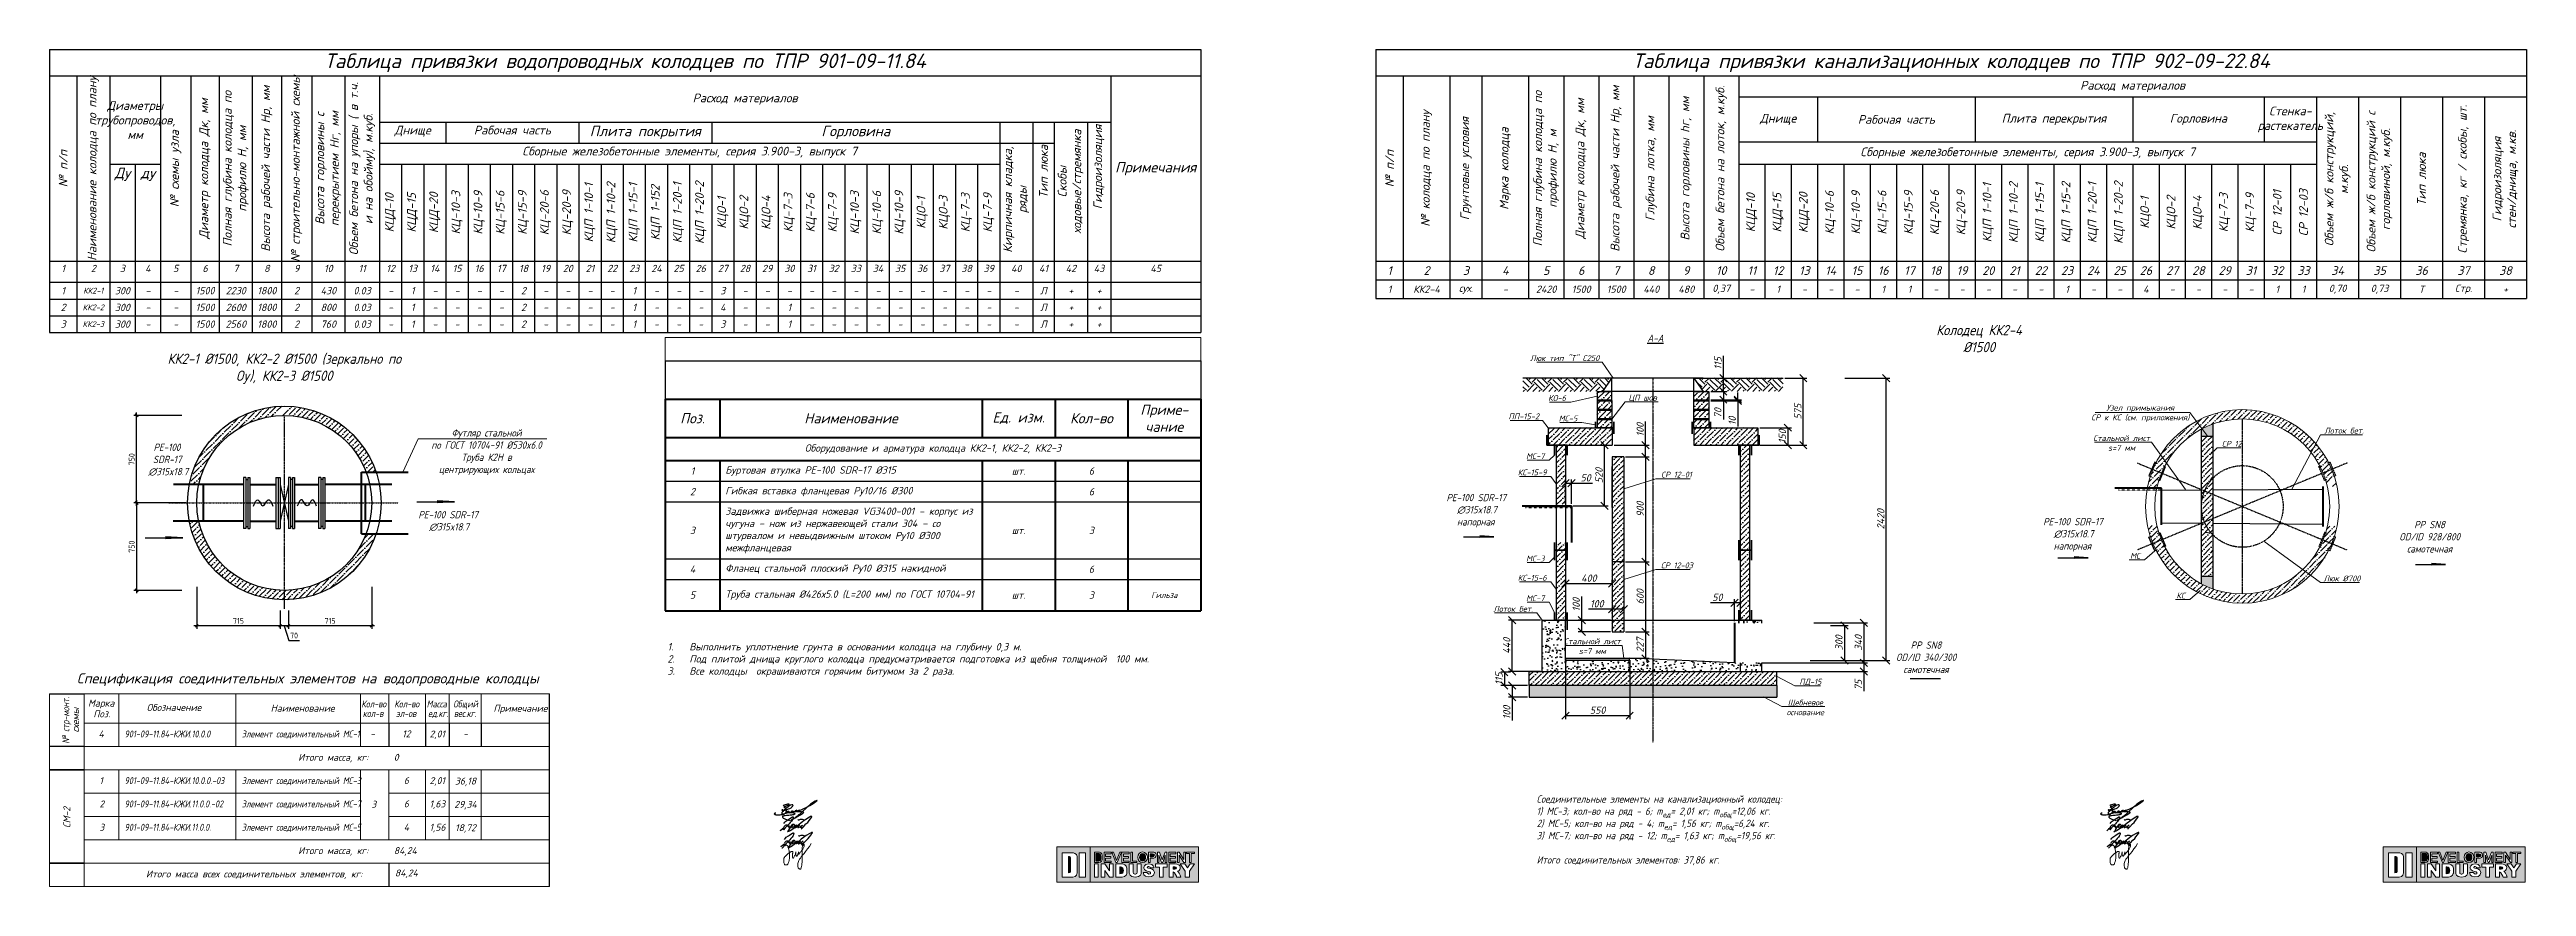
# Model space of a CAD drawing. Header units: millimetres. Extents: x 41097286 to 44249727, y 21258419 to 22595975.
# Drawn here: x 42540555 to 42965499, y 21994746 to 22138246 of the extents above; entities that cross this region are included whole.
import ezdxf
from ezdxf import colors
from ezdxf.entities.mleader import LeaderData, LeaderLine
from ezdxf.enums import TextEntityAlignment as Align
from ezdxf.math import Vec2, Vec3

# ---------------------------------------------------------------- set-up
doc = ezdxf.new("R2010")
doc.units = ezdxf.units.MM
doc.linetypes.add('ACAD_ISO10W100', pattern=[18.5, 12, -3, 0.5, -3])
doc.linetypes.add('DASHED', pattern=[0.75, 0.5, -0.25])
for name, color, linetype in [('В1_Выноски', 250, 'Continuous'), ('ВК_К1_текст', 34, 'Continuous'), ('Слой 2', 7, 'Continuous'), ('ШРИФТЫ', 7, 'Continuous')]:
    doc.layers.add(name, color=color, linetype=linetype)
doc.layers.add('Вода', color=130, linetype='Continuous', lineweight=30)
doc.layers.add('проф-всп', color=250, linetype='Continuous', lineweight=18)
doc.styles.add('GOST 2.304', font='GOST_0.TTF')
doc.styles.add('note', font='isocpeur.ttf', dxfattribs={"width": 0.9, "oblique": 15})
doc.styles.get("Standard").update_dxf_attribs({"font": 'isocpeui.ttf'})
doc.dimstyles.new('ISO-25', dxfattribs={"dimtxt": 2.5, "dimasz": 2.5, "dimexe": 1.25, "dimexo": 0.625, "dimtad": 1, "dimtxsty": 'Standard', "dimcen": 2.5, "dimadec": 0, "dimazin": 0, "dimtfac": 1, "dimtmove": 0, "dimatfit": 3, "dimfxl": 1, "dimarcsym": 0})
doc.dimstyles.new('SPDS', dxfattribs={"dimscale": 100, "dimtxt": 2, "dimasz": 1, "dimexe": 1, "dimexo": 0.625, "dimgap": 0.7, "dimtad": 1, "dimdec": 0, "dimrnd": 0.001, "dimtxsty": 'GOST 2.304', "dimblk": 'OBLIQUE', "dimcen": 1.5, "dimdle": 1, "dimadec": 0, "dimazin": 2, "dimtfac": 0.75, "dimtdec": 0, "dimtmove": 1, "dimatfit": 3, "dimldrblk": 'OBLIQUE', "dimfxl": 1.25, "dimtolj": 1, "dimarcsym": 0})
pattern_1 = [(45, (-795789138.14, -418820902.74), (336.75960454, 1234.78521665), [1587.5, -317.5, 0, -317.5])]
pattern_2 = [(45, (-809387375.9, -416697718.87), (336.75960454, 1234.78521665), [1587.5, -317.5, 0, -317.5])]
pattern_3 = [(45, (-809387376, -416697718.9), (3e-13, 2694.0768363), [1905, -1905]), (45, (-809387881, -416697213.7), (3e-13, 2694.0768363), [1905, -1905]), (45, (-809388386.2, -416696708.6), (3e-13, 2694.0768363), [1905, -1905]), (135, (-809388386.2, -416696371.8), (-2694.0768363, 3e-13), [1905, -1905]), (135, (-809387881, -416695866.7), (-2694.0768363, 3e-13), [1905, -1905]), (135, (-809387376, -416695361.6), (-2694.0768363, 3e-13), [1905, -1905])]
pattern_4 = [(45, (-809387375.9, -416697978.87), (336.75960454, 1234.78521665), [1587.5, -317.5, 0, -317.5])]
pattern_5 = [(45, (-809387375.906, -416697718.87), (-44.9012806053, 44.9012806053), [])]
pattern_6 = [(45, (232259.5, 3756.5), (336.7596045, 1234.785217), [1587.5, -317.5, 0, -317.5])]

msp = doc.modelspace()

# ---------------------------------------------------------------- texts
at = {"style": 'note'}
for s, insert, char_height, width, attachment_point in [('{\\LА-А}', (42816063.093, 22088747.962), 1250, 20962.79396, 5), ('Колодец КК2-4\\P%%C1500', (42871588.183, 22088683.168), 1750, 20962.79396, 5), ('КК2-1 %%C1500, КК2-2 %%C1500 (зеркально по Оy), КК2-3 %%C1500', (42580826.791, 22083507.393), 1750, 42776.94054, 5), ('\\pi4096.1;PE-100\\P\\pi3983.6;SDR-17\\P\\pi3196.1;∅315x18.7', (42554304.629, 22070674.962), 1250, 12914.65502, 1), ('\\pi2168.9;PE-100 SDR-17\\P\\pi4025.1;∅315x18.7', (42601658.295, 22059116.547), 1250, 14572.65134, 1), ('\\pi4.1949e+006;PE-100 SDR-17\\P\\pi4.1967e+006;∅315x18.7\\P\\pi4.1967e+006;напорная', (38585312.964, 22062052.519), 1250, 8400000, 1), ('\\pi4.1949e+006;PE-100 SDR-17\\P\\pi4.1967e+006;∅315x18.7\\P\\pi4.1967e+006;напорная', (38687684.949, 22057925.24), 1250, 8400000, 1), ('PP SN8\\POD/ID 928/800\\Pсамотечная', (42948881.146, 22054707.171), 1250, 11452.41739, 5), ('PP SN8\\POD/ID 340/300\\Pсамотечная', (42862492.876, 22034041.029), 1250, 11452.41739, 5), ('\\A1;Соединительные элементы на канализационный колодец:\\P1) МС-3; кол-во на ряд - 6; m{\\H0.7x;\\S^ ед;}= 2,01 кг; m{\\H0.7x;\\S^ общ;}=12,06 кг.\\P2) МС-5; кол-во на ряд - 4; m{\\H0.7x;\\S^ ед;\\H1.4286x;= 1,56 кг; }m{\\H0.7x;\\S^ общ;\\H1.4286x;=6,24 кг.\\P}3) МС-7; кол-во на ряд - 12; m{\\H0.7x;\\S^ ед;\\H1.4286x;= 1,63 кг; }m{\\H0.7x;\\S^ общ;\\H1.4286x;=19,56 кг.\\P\\PИтого соединительных элементов: 37,86 кг.}', (42795682.317, 22010360.935), 1250, 71749.97335, 1)]:
    msp.add_mtext(s, dxfattribs=dict(at, insert=insert, char_height=char_height, width=width, attachment_point=attachment_point))
at = {"layer": 'проф-всп', "ltscale": 100}
msp.add_text('Спецификация соединительных элементов на водопроводные колодцы', height=1750, dxfattribs=at).set_placement((42584867.732, 22031307.763), align=Align.TOP_CENTER)
at = {"layer": 'проф-всп', "ltscale": 100, "width": 0.8}
msp.add_text('№ стр-монт. ', height=1197, rotation=90, dxfattribs=at).set_placement((42543947.178, 22019223.947))
at = {"layer": 'проф-всп', "ltscale": 100}
for s, p in [('схемы', (42545611.475, 22021159.509)), ('СМ-2', (42544127.406, 22004765.359))]:
    msp.add_text(s, height=1197, rotation=90, dxfattribs=at).set_placement(p)
for s, p in [('Марка', (42549415.112, 22026178.44)), ('Поз.', (42549507.765, 22024343.991)), ('Обозначение', (42561913.122, 22025434.169)), ('Наименование', (42583974.264, 22025310.884)), ('-', (42595966.878, 22020915.294)), ('3', (42596190.016, 22008833.335))]:
    msp.add_text(s, height=1197, dxfattribs=at).set_placement(p, align=Align.MIDDLE_CENTER)
at = {"layer": 'проф-всп', "ltscale": 100, "width": 0.8}
for s, p in [('Кол-во', (42594044.022, 22025438.729)), ('Кол-во', (42599704.868, 22025438.729)), ('Масса', (42605261.33, 22025438.729)), ('Общий', (42609816.524, 22025438.729)), ('901-09-11.84-КЖИ.10.0.0', (42553416.484, 22020289.627)), ('Элемент соединительный МС-1', (42573528.054, 22020289.627)), ('кол-в', (42594292.893, 22023803.085)), ('эл-ов', (42599995.683, 22023803.085)), ('ед.кг.', (42605510.202, 22023803.085)), ('вес.кг.', (42609935.216, 22023803.085)), ('901-09-11.84-КЖИ.10.0.0.-03', (42553416.484, 22012289.627)), ('Элемент соединительный МС-3', (42573528.054, 22012289.627)), ('901-09-11.84-КЖИ.11.0.0.-02', (42553416.484, 22008289.627)), ('Элемент соединительный МС-7', (42573528.054, 22008289.627)), ('901-09-11.84-КЖИ.11.0.0.', (42553416.484, 22004289.627)), ('Элемент соединительный МС-5', (42573528.054, 22004289.627))]:
    msp.add_text(s, height=1197, dxfattribs=at).set_placement(p)
at = {"layer": 'проф-всп', "ltscale": 100}
for s, p in [('Примечание', (42616710.139, 22024694.458)), ('4', (42548959.456, 22020289.627)), ('2,01', (42605743.038, 22020289.627)), ('Итого масса, кг:', (42583203.577, 22016289.627)), ('0', (42599624.331, 22016289.627)), ('1', (42549109.456, 22012289.627)), ('2,01', (42605743.038, 22012289.627)), ('2', (42549109.456, 22008289.627)), ('1,63', (42605743.038, 22008289.627)), ('3', (42549109.456, 22004289.627)), ('1,56', (42605743.038, 22004289.627)), ('Итого масса, кг:', (42583203.577, 22000289.627)), ('84,24', (42599624.331, 22000289.627)), ('Итого масса всех соединительных элементов, кг:', (42557094.495, 21996289.627))]:
    msp.add_text(s, height=1197, dxfattribs=at).set_placement(p)
for s, p in [('12', (42601774.643, 22020915.294)), ('-', (42611919.654, 22020915.294)), ('6', (42601774.643, 22012915.294)), ('36,18', (42611919.654, 22012678.625)), ('6', (42601774.643, 22008915.294)), ('29,34', (42611919.654, 22008678.625)), ('4', (42601774.643, 22004915.294)), ('18,72', (42611919.654, 22004678.625)), ('84,24', (42601774.643, 21996915.294))]:
    msp.add_text(s, height=1197, dxfattribs=at).set_placement(p, align=Align.MIDDLE)
at = {"layer": 'ШРИФТЫ', "lineweight": 30, "ltscale": 100, "insert": (42646571.27, 22036475.21), "char_height": 1250, "attachment_point": 1}
msp.add_mtext_dynamic_manual_height_columns('\\pi-3750,l3750,t3750;{\\C250;\\c2960685;1.^IВыполнить уплотнение грунта в основании колодца на глубину 0,3 м}.\\P2.^IПод плитой днища круглого колодца предусматривается подготовка из щебня толщиной  100 мм.\\P3.^IВсе колодцы  окрашиваются горячим битумом за 2 раза.', width=81258.06004, gutter_width=1250, heights=[28767.557], dxfattribs=at)

# ---------------------------------------------------------------- blocks, each defined once
blk = doc.blocks.new('_Oblique')
at = {"color": 0, "linetype": 'ByBlock', "lineweight": -2}
blk.add_line((-0.5, -0.5), (0.5, 0.5), dxfattribs=at)
blk = doc.blocks.new('*D79')
at = {"color": 0, "lineweight": -2, "transparency": 16777216}
for p, q in [((42555502, 22060008), (42555502, 22076008)), ((42563239, 22075508), (42555002, 22075508)), ((42563914, 22060508), (42555002, 22060508))]:
    blk.add_line(p, q, dxfattribs=at)
at = {"layer": 'Defpoints', "color": 0, "transparency": 16777216}
for p in [(42555502, 22075508), (42563552, 22075508), (42564227, 22060508)]:
    blk.add_point(p, dxfattribs=at)
at = {"color": 0, "lineweight": -2, "transparency": 16777216, "xscale": 500.0000000000001, "yscale": 500.0000000000001, "zscale": 500.0000000000001}
for p, rotation in [((42555502, 22075508), 90), ((42555502, 22060508), 270)]:
    blk.add_blockref('_Oblique', p, dxfattribs=dict(at, rotation=rotation))
at = {"color": 0, "lineweight": 5, "transparency": 16777216, "insert": (42554652, 22068008), "char_height": 1000, "attachment_point": 5, "rotation": 90, "style": 'GOST 2.304'}
blk.add_mtext('\\A1;750', dxfattribs=at)
blk = doc.blocks.new('*D74')
at = {"color": 0, "lineweight": -2, "transparency": 16777216}
for p, q in [((42563914, 22060508), (42555002, 22060508)), ((42555502, 22061008), (42555502, 22045008)), ((42563239, 22045508), (42555002, 22045508))]:
    blk.add_line(p, q, dxfattribs=at)
at = {"layer": 'Defpoints', "color": 0, "transparency": 16777216}
for p in [(42564227, 22060508), (42555502, 22045508), (42563552, 22045508)]:
    blk.add_point(p, dxfattribs=at)
at = {"color": 0, "lineweight": -2, "transparency": 16777216, "xscale": 500.0000000000001, "yscale": 500.0000000000001, "zscale": 500.0000000000001}
for p, rotation in [((42555502, 22060508), 90), ((42555502, 22045508), 270)]:
    blk.add_blockref('_Oblique', p, dxfattribs=dict(at, rotation=rotation))
at = {"color": 0, "lineweight": 5, "transparency": 16777216, "insert": (42554652, 22053008), "char_height": 1000, "attachment_point": 5, "rotation": 90, "style": 'GOST 2.304'}
blk.add_mtext('\\A1;750', dxfattribs=at)
blk = doc.blocks.new('_None')
blk = doc.blocks.new('*T75')
at = {"layer": 'Defpoints', "color": 8, "linetype": 'ByBlock', "lineweight": 0, "transparency": 16777216}
for p, q in [((0, 0), (91875, 0)), ((0, 0), (0, -4000)), ((91875, 0), (91875, -4000))]:
    blk.add_line(p, q, dxfattribs=at)
at = {"layer": 'В1_Выноски', "color": 255, "linetype": 'Continuous', "lineweight": -2, "transparency": 16777216}
for p, q in [((0, -4000), (91875, -4000)), ((0, -4000), (0, -10547)), ((91875, -4000), (91875, -10547))]:
    blk.add_line(p, q, dxfattribs=at)
at = {"layer": 'В1_Выноски', "color": 0, "linetype": 'ByBlock', "lineweight": 60, "transparency": 16777216}
for p, q in [((0, -10547), (91875, -10547)), ((0, -10547), (0, -17093)), ((9375, -10547), (9375, -17093)), ((54375, -10547), (54375, -17093)), ((66875, -10547), (66875, -17093)), ((79375, -10547), (79375, -17093)), ((91875, -10547), (91875, -17093)), ((0, -17093), (91875, -17093)), ((0, -21093), (0, -28177)), ((66875, -21093), (66875, -28177)), ((79375, -21093), (79375, -28177)), ((91875, -21093), (91875, -28177))]:
    blk.add_line(p, q, dxfattribs=at)
at = {"layer": 'В1_Выноски', "color": 0, "linetype": 'Continuous', "lineweight": 60, "transparency": 16777216}
for p, q in [((0, -17093), (0, -21093)), ((0, -21093), (91875, -21093)), ((9375, -21093), (9375, -46818)), ((54375, -21093), (54375, -46818)), ((91875, -17093), (91875, -21093)), ((0, -28177), (0, -46818)), ((66875, -28177), (66875, -46818)), ((79375, -28177), (79375, -46818)), ((91875, -28177), (91875, -46818)), ((0, -46818), (9375, -46818))]:
    blk.add_line(p, q, dxfattribs=at)
at = {"layer": 'В1_Выноски', "color": 0, "linetype": 'ByBlock', "lineweight": -2, "transparency": 16777216}
for p, q in [((0, -24635), (9375, -24635)), ((54375, -24635), (91875, -24635)), ((0, -28177), (9375, -28177)), ((54375, -28177), (91875, -28177)), ((54375, -37927), (66875, -37927))]:
    blk.add_line(p, q, dxfattribs=at)
at = {"layer": 'В1_Выноски', "color": 0, "linetype": 'Continuous', "transparency": 16777216}
for p, q in [((9375, -24635), (54375, -24635)), ((9375, -28177), (54375, -28177)), ((0, -37927), (54375, -37927)), ((66875, -37927), (91875, -37927)), ((0, -41468), (91875, -41468))]:
    blk.add_line(p, q, dxfattribs=at)
at = {"layer": 'В1_Выноски', "color": 0, "lineweight": 60, "transparency": 16777216}
blk.add_line((9375, -46818), (91875, -46818), dxfattribs=at)
at = {"layer": 'В1_Выноски', "color": 0, "linetype": 'Continuous', "lineweight": -3, "transparency": 16777216}
for s, insert, char_height, width, attachment_point in [('Приме-\\Pчание', (85625, -13820), 1750, 10625, 5), ('Поз.', (4688, -13820), 1750, 7500, 5), ('Наименование', (31875, -13820), 1750, 43125, 5), ('Ед. изм.', (60625, -13820), 1750, 10625, 5), ('Кол-во', (73125, -13820), 1750, 10625, 5), ('Оборудование и арматура колодца КК2-1, КК2-2, КК2-3', (45938, -19093), 1250, 90000, 5), ('1', (4688, -22864), 1250, 7500, 5), ('\\A1;Буртовая втулка PE-100 SDR-17 %%C315', (10312, -22864), 1250, 43125, 4), ('шт.', (60625, -22864), 1250, 10625, 5), ('6', (73125, -22864), 1250, 10625, 5), ('2', (4688, -26406), 1250, 7500, 5), ('\\A1;Задвижка шиберная ножевая VG3400-001 – корпус из чугуна – нож из нержавеющей стали 304 – со штурвалом и невыдвижным штоком Ру10 %%C300 межфланцевая', (10312, -33052), 1250, 43125, 4), ('\\A1;Гибкая вставка фланцевая Ру10/16 %%C300', (10312, -26406), 1250, 43125, 4), ('6', (73125, -26406), 1250, 10625, 5), ('3', (4688, -33052), 1250, 7500, 5), ('шт.', (60625, -33052), 1250, 10625, 5), ('3', (73125, -33052), 1250, 10625, 5), ('4', (4688, -39698), 1250, 7500, 5), ('\\A1;Фланец стальной плоский Ру10 %%C315 накидной', (10312, -39698), 1250, 43125, 4), ('6', (73125, -39698), 1250, 10625, 5), ('5', (4688, -44143), 1250, 7500, 5), ('Труба стальная %%C426х5.0 (L=200 мм) по ГОСТ 10704-91', (10312, -44143), 1250, 43125, 4), ('шт.', (60625, -44143), 1250, 10625, 5), ('3', (73125, -44143), 1250, 10625, 5), ('Гильза', (85625, -44143), 1000, 10625, 5)]:
    blk.add_mtext(s, dxfattribs=dict(at, insert=insert, char_height=char_height, width=width, attachment_point=attachment_point))
blk = doc.blocks.new('*D76')
at = {"color": 0, "lineweight": -2, "transparency": 16777216}
for p, q in [((42595827, 22046128), (42595827, 22038934)), ((42581527, 22042048), (42581527, 22038934)), ((42596327, 22039434), (42581027, 22039434))]:
    blk.add_line(p, q, dxfattribs=at)
at = {"layer": 'Defpoints', "color": 0, "transparency": 16777216}
for p in [(42595827, 22046441), (42581527, 22042361), (42581527, 22039434)]:
    blk.add_point(p, dxfattribs=at)
at = {"color": 0, "lineweight": -2, "transparency": 16777216, "xscale": 500.0000000000001, "yscale": 500.0000000000001, "zscale": 500.0000000000001, "rotation": 180}
blk.add_blockref('_Oblique', (42581527, 22039434), dxfattribs=at)
at = {"color": 0, "lineweight": -2, "transparency": 16777216, "xscale": 500.0000000000001, "yscale": 500.0000000000001, "zscale": 500.0000000000001}
blk.add_blockref('_Oblique', (42595827, 22039434), dxfattribs=at)
at = {"color": 0, "lineweight": 5, "transparency": 16777216, "insert": (42588677, 22040284), "char_height": 1000, "attachment_point": 5, "style": 'GOST 2.304'}
blk.add_mtext('\\A1;715', dxfattribs=at)
blk = doc.blocks.new('*D77')
at = {"color": 0, "lineweight": -2, "transparency": 16777216}
for p, q in [((42580127, 22042048), (42580127, 22038934)), ((42581527, 22042048), (42581527, 22038934)), ((42582027, 22039434), (42579627, 22039434)), ((42580827, 22039434), (42581584, 22036909)), ((42581584, 22036909), (42583428, 22036909))]:
    blk.add_line(p, q, dxfattribs=at)
at = {"layer": 'Defpoints', "color": 0, "transparency": 16777216}
for p in [(42580127, 22042361), (42581527, 22042361), (42580127, 22039434)]:
    blk.add_point(p, dxfattribs=at)
at = {"color": 0, "lineweight": -2, "transparency": 16777216, "xscale": 500.0000000000001, "yscale": 500.0000000000001, "zscale": 500.0000000000001, "rotation": 180}
blk.add_blockref('_Oblique', (42580127, 22039434), dxfattribs=at)
at = {"color": 0, "lineweight": -2, "transparency": 16777216, "xscale": 500.0000000000001, "yscale": 500.0000000000001, "zscale": 500.0000000000001}
blk.add_blockref('_Oblique', (42581527, 22039434), dxfattribs=at)
at = {"color": 0, "lineweight": 5, "transparency": 16777216, "insert": (42582506, 22037759), "char_height": 1000, "attachment_point": 5, "style": 'GOST 2.304'}
blk.add_mtext('\\A1;70', dxfattribs=at)
blk = doc.blocks.new('*D78')
at = {"color": 0, "lineweight": -2, "transparency": 16777216}
for p, q in [((42565827, 22046128), (42565827, 22038934)), ((42580127, 22042048), (42580127, 22038934)), ((42580627, 22039434), (42565327, 22039434))]:
    blk.add_line(p, q, dxfattribs=at)
at = {"layer": 'Defpoints', "color": 0, "transparency": 16777216}
for p in [(42565827, 22046441), (42580127, 22042361), (42565827, 22039434)]:
    blk.add_point(p, dxfattribs=at)
at = {"color": 0, "lineweight": -2, "transparency": 16777216, "xscale": 500.0000000000001, "yscale": 500.0000000000001, "zscale": 500.0000000000001, "rotation": 180}
blk.add_blockref('_Oblique', (42565827, 22039434), dxfattribs=at)
at = {"color": 0, "lineweight": -2, "transparency": 16777216, "xscale": 500.0000000000001, "yscale": 500.0000000000001, "zscale": 500.0000000000001}
blk.add_blockref('_Oblique', (42580127, 22039434), dxfattribs=at)
at = {"color": 0, "lineweight": 5, "transparency": 16777216, "insert": (42572977, 22040284), "char_height": 1000, "attachment_point": 5, "style": 'GOST 2.304'}
blk.add_mtext('\\A1;715', dxfattribs=at)
blk = doc.blocks.new('*T80')
at = {"color": 0, "linetype": 'ByBlock', "lineweight": -2, "transparency": 16777216}
for p, q in [((0, 0), (197388, 0)), ((0, 0), (0, -42695)), ((197388, 0), (197388, -42695)), ((0, -4533), (197388, -4533)), ((4685, -4533), (4685, -42695)), ((12692, -4533), (12692, -42695)), ((18198, -4533), (18198, -42695)), ((26205, -4533), (26205, -42695)), ((32211, -4533), (32211, -42695)), ((38218, -4533), (38218, -42695)), ((44224, -4533), (44224, -42695)), ((50231, -4533), (50231, -42695)), ((56237, -4533), (56237, -42695)), ((62244, -4533), (62244, -42695)), ((62244, -8133), (197388, -8133)), ((75764, -8133), (75764, -15833)), ((102803, -8133), (102803, -15833)), ((129842, -8133), (129842, -15833)), ((152375, -8133), (152375, -15833)), ((161388, -8133), (161388, -42695)), ((168588, -8133), (168588, -42695)), ((175788, -8133), (175788, -42695)), ((182988, -8133), (182988, -42695)), ((190188, -8133), (190188, -42695)), ((62244, -15833), (161388, -15833)), ((62244, -19649), (161388, -19649)), ((66751, -19649), (66751, -42695)), ((71257, -19649), (71257, -42695)), ((75764, -19649), (75764, -42695)), ((80270, -19649), (80270, -42695)), ((84777, -19649), (84777, -42695)), ((89283, -19649), (89283, -42695)), ((93790, -19649), (93790, -42695)), ((98296, -19649), (98296, -42695)), ((102803, -19649), (102803, -42695)), ((107310, -19649), (107310, -42695)), ((111816, -19649), (111816, -42695)), ((116323, -19649), (116323, -42695)), ((120829, -19649), (120829, -42695)), ((125336, -19649), (125336, -42695)), ((129842, -19649), (129842, -42695)), ((134349, -19649), (134349, -42695)), ((138856, -19649), (138856, -42695)), ((143362, -19649), (143362, -42695)), ((147869, -19649), (147869, -42695)), ((152375, -19649), (152375, -42695)), ((156882, -19649), (156882, -42695)), ((0, -36295), (197388, -36295)), ((0, -39495), (197388, -39495)), ((0, -42695), (197388, -42695))]:
    blk.add_line(p, q, dxfattribs=at)
at = {"color": 0, "transparency": 16777216, "attachment_point": 5}
for s, insert, char_height, width in [('Таблица привязки канализационных колодцев по ТПР 902-09-22.84', (98694, -2267), 2500, 196188.36), ('Расход материалов', (129816, -6333), 1500, 133944.35), ('Днище', (69004, -11983), 1500, 12319.68), ('Рабочая часть', (89283, -11983), 1500, 25839.37), ('Плита перекрытия', (116323, -11983), 1500, 25839.37), ('Горловина', (141109, -11983), 1500, 21332.81), ('Стенка- растекатель', (156882, -11983), 1500, 7813.12), ('Сборные железобетонные элементы, серия 3.900-3, выпуск 7', (111816, -17741), 1500, 97944.35), ('1', (2342, -37895), 1500, 3484.96), ('2', (8688, -37895), 1500, 6806.56), ('3', (15445, -37895), 1500, 4306.56), ('4', (22201, -37895), 1500, 6806.56), ('5', (29208, -37895), 1500, 4806.56), ('6', (35214, -37895), 1500, 4806.56), ('7', (41221, -37895), 1500, 4806.56), ('8', (47228, -37895), 1500, 4806.56), ('9', (53234, -37895), 1500, 4806.56), ('10', (59241, -37895), 1500, 4806.56), ('11', (64497, -37895), 1500, 3306.56), ('12', (69004, -37895), 1500, 3306.56), ('13', (73510, -37895), 1500, 3306.56), ('14', (78017, -37895), 1500, 3306.56), ('15', (82524, -37895), 1500, 3306.56), ('16', (87030, -37895), 1500, 3306.56), ('17', (91537, -37895), 1500, 3306.56), ('18', (96043, -37895), 1500, 3306.56), ('19', (100550, -37895), 1500, 3306.56), ('20', (105056, -37895), 1500, 3306.56), ('21', (109563, -37895), 1500, 3306.56), ('22', (114069, -37895), 1500, 3306.56), ('23', (118576, -37895), 1500, 3306.56), ('24', (123083, -37895), 1500, 3306.56), ('25', (127589, -37895), 1500, 3306.56), ('26', (132096, -37895), 1500, 3306.56), ('27', (136602, -37895), 1500, 3306.56), ('28', (141109, -37895), 1500, 3306.56), ('29', (145615, -37895), 1500, 3306.56), ('31', (150122, -37895), 1500, 3306.56), ('32', (154629, -37895), 1500, 3306.56), ('33', (159135, -37895), 1500, 3306.56), ('34', (164988, -37895), 1500, 6000), ('35', (172188, -37895), 1500, 6000), ('36', (179388, -37895), 1500, 6000), ('37', (186588, -37895), 1500, 6000), ('38', (193788, -37895), 1500, 6000), ('1', (2342, -41095), 1250, 3484.96), ('КК2-4', (8688, -41095), 1250, 6806.56), ('сух.', (15445, -41095), 1250, 4306.56), ('-', (22201, -41095), 1250, 6806.56), ('2420', (29208, -41095), 1250, 4806.56), ('1500', (35214, -41095), 1250, 4806.56), ('1500', (41221, -41095), 1250, 4806.56), ('440', (47228, -41095), 1250, 4806.56), ('480', (53234, -41095), 1250, 4806.56), ('0,37', (59241, -41095), 1250, 4806.56), ('-', (64497, -41095), 1250, 3306.56), ('1', (69004, -41095), 1250, 3306.56), ('-', (73510, -41095), 1250, 3306.56), ('-', (78017, -41095), 1250, 3306.56), ('-', (82524, -41095), 1250, 3306.56), ('1', (87030, -41095), 1250, 3306.56), ('1', (91537, -41095), 1250, 3306.56), ('-', (96043, -41095), 1250, 3306.56), ('-', (100550, -41095), 1250, 3306.56), ('-', (105056, -41095), 1250, 3306.56), ('-', (109563, -41095), 1250, 3306.56), ('-', (114069, -41095), 1250, 3306.56), ('1', (118576, -41095), 1250, 3306.56), ('-', (123083, -41095), 1250, 3306.56), ('-', (127589, -41095), 1250, 3306.56), ('4', (132096, -41095), 1250, 3306.56), ('-', (136602, -41095), 1250, 3306.56), ('-', (141109, -41095), 1250, 3306.56), ('-', (145615, -41095), 1250, 3306.56), ('-', (150122, -41095), 1250, 3306.56), ('1', (154629, -41095), 1250, 3306.56), ('1', (159135, -41095), 1250, 3306.56), ('0,70', (164988, -41095), 1250, 6000), ('0,73', (172188, -41095), 1250, 6000), ('Т', (179388, -41095), 1250, 6000), ('Стр.', (186588, -41095), 1250, 6000), ('+', (193788, -41095), 1250, 6000)]:
    blk.add_mtext(s, dxfattribs=dict(at, insert=insert, char_height=char_height, width=width))
at = {"color": 0, "transparency": 16777216, "char_height": 1500, "attachment_point": 5, "rotation": 90}
for s, insert, width in [('Полная глубина колодца по профилю Н, м', (29208, -20414), 30561.95), ('Диаметр колодца Дк, мм', (35214, -20414), 30561.95), ('Высота рабочей части Нр, мм', (41221, -20414), 30561.95), ('Высота горловины hг, мм', (53234, -20414), 30561.95), ('Объем бетона на лоток, м.куб.', (59241, -20414), 30561.95), ('№ колодца по плану', (8688, -20414), 30561.95), ('Грунтовые условия', (15445, -20414), 30561.95), ('Глубина лотка, мм', (47228, -20414), 30561.95), ('Объем ж/б конструкций, м.куб.', (164988, -22214), 26961.95), ('Объем ж/б конструкций с  горловиной, м.куб.', (172188, -22214), 26961.95), ('Стремянка, кг / скобы, шт.', (186588, -22214), 26961.95), ('Марка колодца', (22201, -20414), 30561.95), ('Гидроизоляция стен/днища, м.кв.', (193788, -22214), 26961.95), ('№ п/п', (2342, -20414), 30561.95), ('Тип люка', (179388, -22214), 26961.95), ('КЦД-10', (64497, -27972), 15446.32), ('КЦД-15', (69004, -27972), 15446.32), ('КЦД-20', (73510, -27972), 15446.32), ('КЦ-10-6', (78017, -27972), 15446.32), ('КЦ-10-9', (82524, -27972), 15446.32), ('КЦ-15-6', (87030, -27972), 15446.32), ('КЦ-15-9', (91537, -27972), 15446.32), ('КЦ-20-6', (96043, -27972), 15446.32), ('КЦ-20-9', (100550, -27972), 15446.32), ('КЦП 1-10-1', (105056, -27972), 15446.32), ('КЦП 1-10-2', (109563, -27972), 15446.32), ('КЦП 1-15-1', (114069, -27972), 15446.32), ('КЦП 1-15-2', (118576, -27972), 15446.32), ('КЦП 1-20-1', (123083, -27972), 15446.32), ('КЦП 1-20-2', (127589, -27972), 15446.32), ('КЦО-1', (132096, -27972), 15446.32), ('КЦО-2', (136602, -27972), 15446.32), ('КЦО-4', (141109, -27972), 15446.32), ('КЦ-7-3', (145615, -27972), 15446.32), ('КЦ-7-9', (150122, -27972), 15446.32), ('{\\C256;СР 12-01}', (154629, -27972), 15446.32), ('{\\C256;СР 12-03}', (159135, -27972), 15446.32)]:
    blk.add_mtext(s, dxfattribs=dict(at, insert=insert, width=width))
blk = doc.blocks.new('*T81')
at = {"color": 0, "linetype": 'ByBlock', "lineweight": -2, "transparency": 16777216}
for p, q in [((0, 0), (197500, 0)), ((0, 0), (0, -48509)), ((197500, 0), (197500, -48509)), ((0, -4533), (197500, -4533)), ((4679, -4533), (4679, -48509)), ((10329, -4533), (10329, -48509)), ((19060, -4533), (19060, -48509)), ((24222, -4533), (24222, -48509)), ((29130, -4533), (29130, -48509)), ((34782, -4533), (34782, -48509)), ((39781, -4533), (39781, -48509)), ((45005, -4533), (45005, -48509)), ((50655, -4533), (50655, -48509)), ((56605, -4533), (56605, -48509)), ((182052, -4533), (182052, -48509)), ((56605, -12463), (182052, -12463)), ((68007, -12463), (68007, -16063)), ((90811, -12463), (90811, -16063)), ((113615, -12463), (113615, -16063)), ((163024, -12463), (163024, -48509)), ((168674, -12463), (168674, -48509)), ((172374, -12463), (172374, -48509)), ((178052, -12463), (178052, -48509)), ((56605, -16063), (172374, -16063)), ((10329, -19663), (19060, -19663)), ((14671, -19663), (14671, -48509)), ((56605, -19663), (163024, -19663)), ((60406, -19663), (60406, -48509)), ((64207, -19663), (64207, -48509)), ((68007, -19663), (68007, -48509)), ((71808, -19663), (71808, -48509)), ((75609, -19663), (75609, -48509)), ((79409, -19663), (79409, -48509)), ((83210, -19663), (83210, -48509)), ((87011, -19663), (87011, -48509)), ((90811, -19663), (90811, -48509)), ((94612, -19663), (94612, -48509)), ((98413, -19663), (98413, -48509)), ((102213, -19663), (102213, -48509)), ((106014, -19663), (106014, -48509)), ((109815, -19663), (109815, -48509)), ((113615, -19663), (113615, -48509)), ((117416, -19663), (117416, -48509)), ((121217, -19663), (121217, -48509)), ((125017, -19663), (125017, -48509)), ((128818, -19663), (128818, -48509)), ((132619, -19663), (132619, -48509)), ((136419, -19663), (136419, -48509)), ((140220, -19663), (140220, -48509)), ((144021, -19663), (144021, -48509)), ((147821, -19663), (147821, -48509)), ((151622, -19663), (151622, -48509)), ((155423, -19663), (155423, -48509)), ((159223, -19663), (159223, -48509)), ((0, -36309), (197500, -36309)), ((0, -39909), (197500, -39909)), ((0, -42776), (197500, -42776)), ((0, -45642), (197500, -45642)), ((0, -48509), (197500, -48509))]:
    blk.add_line(p, q, dxfattribs=at)
at = {"color": 0, "transparency": 16777216}
for s, insert, char_height, width, attachment_point in [('Таблица привязки водопроводных колодцев по ТПР 901-09-11.84', (98750, -2267), 2500, 196300, 5), ('Расход материалов', (119329, -8498), 1500, 124246.9, 5), ('Диаметры трубопроводов, мм', (14695, -12098), 1500, 7531.1, 5), ('Днище', (62306, -13063), 1500, 10201.97, 2), ('Рабочая часть', (79409, -13063), 1500, 21603.95, 2), ('Сборные железобетонные элементы, серия 3.900-3, выпуск 7', (109815, -16663), 1500, 105218.41, 2), ('Плита покрытия', (102213, -13063), 1800, 21603.95, 2), ('Горловина', (138320, -13063), 1800, 48208.55, 2), ('Ду', (12500, -20263), 1800, 3141.53, 2), ('ду', (16865, -20263), 1800, 3189.57, 2), ('Примечания', (189776, -20421), 1800, 14247.67, 5), ('1', (2340, -36909), 1250, 3479.05, 2), ('2', (7504, -36909), 1250, 4450, 2), ('3', (12500, -36909), 1250, 3141.53, 2), ('4', (16865, -36909), 1250, 3189.57, 2), ('5', (21641, -36909), 1250, 3961.84, 2), ('6', (26676, -36909), 1250, 3707.68, 2), ('7', (31956, -36909), 1250, 4452.25, 2), ('8', (37281, -36909), 1250, 3798.95, 2), ('9', (42393, -36909), 1250, 4024.56, 2), ('10', (47830, -36909), 1250, 4450, 2), ('11', (53630, -36909), 1250, 4750, 2), ('12', (58506, -36909), 1250, 2600.66, 2), ('13', (62306, -36909), 1250, 2600.66, 2), ('14', (66107, -36909), 1250, 2600.66, 2), ('15', (69908, -36909), 1250, 2600.66, 2), ('16', (73708, -36909), 1250, 2600.66, 2), ('17', (77509, -36909), 1250, 2600.66, 2), ('18', (81310, -36909), 1250, 2600.66, 2), ('19', (85110, -36909), 1250, 2600.66, 2), ('20', (88911, -36909), 1250, 2600.66, 2), ('21', (92712, -36909), 1250, 2600.66, 2), ('22', (96512, -36909), 1250, 2600.66, 2), ('23', (100313, -36909), 1250, 2600.66, 2), ('24', (104114, -36909), 1250, 2600.66, 2), ('25', (107914, -36909), 1250, 2600.66, 2), ('26', (111715, -36909), 1250, 2600.66, 2), ('27', (115516, -36909), 1250, 2600.66, 2), ('28', (119316, -36909), 1250, 2600.66, 2), ('29', (123117, -36909), 1250, 2600.66, 2), ('30', (126918, -36909), 1250, 2600.66, 2), ('31', (130718, -36909), 1250, 2600.66, 2), ('32', (134519, -36909), 1250, 2600.66, 2), ('33', (138320, -36909), 1250, 2600.66, 2), ('34', (142120, -36909), 1250, 2600.66, 2), ('35', (145921, -36909), 1250, 2600.66, 2), ('36', (149722, -36909), 1250, 2600.66, 2), ('37', (153522, -36909), 1250, 2600.66, 2), ('38', (157323, -36909), 1250, 2600.66, 2), ('39', (161124, -36909), 1250, 2600.66, 2), ('40', (165849, -36909), 1250, 4450, 2), ('41', (170524, -36909), 1250, 2500, 2), ('42', (175213, -36909), 1250, 4477.83, 2), ('43', (180052, -36909), 1250, 2800.66, 2), ('45', (189776, -36909), 1250, 14247.67, 2), ('1', (2340, -41342), 1250, 3479.05, 5), ('КК2-1', (7504, -41342), 1000, 4450, 5), ('300', (12500, -41342), 1250, 3141.53, 5), ('-', (16865, -41342), 1250, 3189.57, 5), ('-', (21641, -41342), 1250, 3961.84, 5), ('1500', (26676, -41342), 1250, 3707.68, 5), ('2230', (31956, -41342), 1250, 4452.25, 5), ('1800', (37281, -41342), 1250, 3798.95, 5), ('2', (42393, -41342), 1250, 4024.56, 5), ('430', (47830, -41342), 1250, 4450, 5), ('0.03', (53630, -41342), 1250, 4750, 5), ('-', (58506, -41342), 1250, 2600.66, 5), ('1', (62306, -41342), 1250, 2600.66, 5), ('-', (66107, -41342), 1250, 2600.66, 5), ('-', (69908, -41342), 1250, 2600.66, 5), ('-', (73708, -41342), 1250, 2600.66, 5), ('-', (77509, -41342), 1250, 2600.66, 5), ('2', (81310, -41342), 1250, 2600.66, 5), ('-', (85110, -41342), 1250, 2600.66, 5), ('-', (88911, -41342), 1250, 2600.66, 5), ('-', (92712, -41342), 1250, 2600.66, 5), ('-', (96512, -41342), 1250, 2600.66, 5), ('1', (100313, -41342), 1250, 2600.66, 5), ('-', (104114, -41342), 1250, 2600.66, 5), ('-', (107914, -41342), 1250, 2600.66, 5), ('-', (111715, -41342), 1250, 2600.66, 5), ('3', (115516, -41342), 1250, 2600.66, 5), ('-', (119316, -41342), 1250, 2600.66, 5), ('-', (123117, -41342), 1250, 2600.66, 5), ('-', (126918, -41342), 1250, 2600.66, 5), ('-', (130718, -41342), 1250, 2600.66, 5), ('-', (134519, -41342), 1250, 2600.66, 5), ('-', (138320, -41342), 1250, 2600.66, 5), ('-', (142120, -41342), 1250, 2600.66, 5), ('-', (145921, -41342), 1250, 2600.66, 5), ('-', (149722, -41342), 1250, 2600.66, 5), ('-', (153522, -41342), 1250, 2600.66, 5), ('-', (157323, -41342), 1250, 2600.66, 5), ('-', (161124, -41342), 1250, 2600.66, 5), ('-', (165849, -41342), 1250, 4450, 5), ('Л', (170524, -41342), 1250, 2500, 5), ('+', (175213, -41342), 1250, 4477.83, 5), ('+', (180052, -41342), 1250, 2800.66, 5), ('3', (2340, -47076), 1250, 3479.05, 5), ('2', (2340, -44209), 1250, 3479.05, 5), ('КК2-3', (7504, -47076), 1000, 4450, 5), ('КК2-2', (7504, -44209), 1000, 4450, 5), ('300', (12500, -44209), 1250, 3141.53, 5), ('300', (12500, -47076), 1250, 3141.53, 5), ('-', (16865, -44209), 1250, 3189.57, 5), ('-', (21641, -44209), 1250, 3961.84, 5), ('1500', (26676, -44209), 1250, 3707.68, 5), ('1500', (26676, -47076), 1250, 3707.68, 5), ('2560', (31956, -47076), 1250, 4452.25, 5), ('2600', (31956, -44209), 1250, 4452.25, 5), ('1800', (37281, -44209), 1250, 3798.95, 5), ('1800', (37281, -47076), 1250, 3798.95, 5), ('2', (42393, -44209), 1250, 4024.56, 5), ('2', (42393, -47076), 1250, 4024.56, 5), ('800', (47830, -44209), 1250, 4450, 5), ('760', (47830, -47076), 1250, 4450, 5), ('0.03', (53630, -44209), 1250, 4750, 5), ('0.03', (53630, -47076), 1250, 4750, 5), ('-', (58506, -44209), 1250, 2600.66, 5), ('1', (62306, -44209), 1250, 2600.66, 5), ('1', (62306, -47076), 1250, 2600.66, 5), ('-', (66107, -44209), 1250, 2600.66, 5), ('-', (69908, -44209), 1250, 2600.66, 5), ('-', (73708, -44209), 1250, 2600.66, 5), ('-', (77509, -44209), 1250, 2600.66, 5), ('2', (81310, -44209), 1250, 2600.66, 5), ('2', (81310, -47076), 1250, 2600.66, 5), ('-', (85110, -44209), 1250, 2600.66, 5), ('-', (88911, -44209), 1250, 2600.66, 5), ('-', (92712, -44209), 1250, 2600.66, 5), ('-', (96512, -44209), 1250, 2600.66, 5), ('1', (100313, -44209), 1250, 2600.66, 5), ('1', (100313, -47076), 1250, 2600.66, 5), ('-', (104114, -44209), 1250, 2600.66, 5), ('-', (107914, -44209), 1250, 2600.66, 5), ('-', (111715, -44209), 1250, 2600.66, 5), ('3', (115516, -47076), 1250, 2600.66, 5), ('4', (115516, -44209), 1250, 2600.66, 5), ('-', (119316, -44209), 1250, 2600.66, 5), ('-', (123117, -44209), 1250, 2600.66, 5), ('1', (126918, -44209), 1250, 2600.66, 5), ('1', (126918, -47076), 1250, 2600.66, 5), ('-', (130718, -44209), 1250, 2600.66, 5), ('-', (134519, -44209), 1250, 2600.66, 5), ('-', (138320, -44209), 1250, 2600.66, 5), ('-', (142120, -44209), 1250, 2600.66, 5), ('-', (145921, -44209), 1250, 2600.66, 5), ('-', (149722, -44209), 1250, 2600.66, 5), ('-', (153522, -44209), 1250, 2600.66, 5), ('-', (157323, -44209), 1250, 2600.66, 5), ('-', (161124, -44209), 1250, 2600.66, 5), ('-', (165849, -44209), 1250, 4450, 5), ('Л', (170524, -44209), 1250, 2500, 5), ('Л', (170524, -47076), 1250, 2500, 5), ('+', (175213, -44209), 1250, 4477.83, 5), ('+', (180052, -44209), 1250, 2800.66, 5), ('-', (16865, -47076), 1250, 3189.57, 5), ('-', (21641, -47076), 1250, 3961.84, 5), ('-', (58506, -47076), 1250, 2600.66, 5), ('-', (66107, -47076), 1250, 2600.66, 5), ('-', (69908, -47076), 1250, 2600.66, 5), ('-', (73708, -47076), 1250, 2600.66, 5), ('-', (77509, -47076), 1250, 2600.66, 5), ('-', (85110, -47076), 1250, 2600.66, 5), ('-', (88911, -47076), 1250, 2600.66, 5), ('-', (92712, -47076), 1250, 2600.66, 5), ('-', (96512, -47076), 1250, 2600.66, 5), ('-', (104114, -47076), 1250, 2600.66, 5), ('-', (107914, -47076), 1250, 2600.66, 5), ('-', (111715, -47076), 1250, 2600.66, 5), ('-', (119316, -47076), 1250, 2600.66, 5), ('-', (123117, -47076), 1250, 2600.66, 5), ('-', (130718, -47076), 1250, 2600.66, 5), ('-', (134519, -47076), 1250, 2600.66, 5), ('-', (138320, -47076), 1250, 2600.66, 5), ('-', (142120, -47076), 1250, 2600.66, 5), ('-', (145921, -47076), 1250, 2600.66, 5), ('-', (149722, -47076), 1250, 2600.66, 5), ('-', (153522, -47076), 1250, 2600.66, 5), ('-', (157323, -47076), 1250, 2600.66, 5), ('-', (161124, -47076), 1250, 2600.66, 5), ('-', (165849, -47076), 1250, 4450, 5), ('+', (175213, -47076), 1250, 4477.83, 5), ('+', (180052, -47076), 1250, 2800.66, 5)]:
    blk.add_mtext(s, dxfattribs=dict(at, insert=insert, char_height=char_height, width=width, attachment_point=attachment_point))
at = {"color": 0, "transparency": 16777216, "char_height": 1500, "rotation": 90}
for s, insert, width, attachment_point in [('Наименование колодца по плану', (7504, -20421), 30575.77, 5), ('Диаметр колодца Дк, мм', (26676, -20421), 30575.77, 5), ('Полная глубина колодца по профилю Н, мм', (31956, -20421), 30575.77, 5), ('Высота рабочей части Нр, мм', (37281, -20421), 30575.77, 5), ('№ строительно-монтажной схемы', (42393, -20421), 30575.77, 5), ('Объем бетона на упоры ( в т.ч. и на обойму), м.куб.', (53630, -20421), 30575.77, 5), ('Высота горловины с перекрытием Hг, мм', (47830, -20421), 30575.77, 5), ('№ схемы узла', (21641, -20421), 30575.77, 5), ('Кирпичная кладка, ряды', (163624, -25709), 19046.32, 2), ('Тип люка', (169773, -20917), 19046.32, 2), ('Скобы ходовые/стремянка', (172988, -22636), 22646.32, 2), ('Гидроизоляция', (179077, -20133), 22646.32, 2), ('№ п/п', (2340, -20421), 30575.77, 5), ('КЦД-10', (58506, -27986), 15446.32, 5), ('КЦД-15', (62306, -27986), 15446.32, 5), ('КЦД-20', (66107, -27986), 15446.32, 5), ('КЦ-10-3', (69908, -27986), 15446.32, 5), ('КЦ-10-9', (73708, -27986), 15446.32, 5), ('КЦ-15-6', (77509, -27986), 15446.32, 5), ('КЦ-15-9', (81310, -27986), 15446.32, 5), ('КЦ-20-6', (85110, -27986), 15446.32, 5), ('КЦ-20-9', (88911, -27986), 15446.32, 5), ('КЦП 1-10-1', (92712, -27986), 15446.32, 5), ('КЦП 1-10-2', (96512, -27986), 15446.32, 5), ('КЦП 1-15-1', (100313, -27986), 15446.32, 5), ('КЦП 1-152', (104114, -27986), 15446.32, 5), ('КЦП 1-20-1', (107914, -27986), 15446.32, 5), ('КЦП 1-20-2', (111715, -27986), 15446.32, 5), ('КЦО-1', (115516, -27986), 15446.32, 5), ('КЦО-2', (119316, -27986), 15446.32, 5), ('КЦО-4', (123117, -27986), 15446.32, 5), ('КЦ-7-3', (126918, -27986), 15446.32, 5), ('КЦ-7-6', (130718, -27986), 15446.32, 5), ('КЦ-7-9', (134519, -27986), 15446.32, 5), ('КЦ-10-3', (138320, -27986), 15446.32, 5), ('КЦ-10-6', (142120, -27986), 15446.32, 5), ('КЦ-10-9', (145921, -27986), 15446.32, 5), ('КЦО-1', (149722, -27986), 15446.32, 5), ('КЦО-3', (153522, -27986), 15446.32, 5), ('КЦ-7-3', (157323, -27986), 15446.32, 5), ('КЦ-7-9', (161124, -27986), 15446.32, 5)]:
    blk.add_mtext(s, dxfattribs=dict(at, insert=insert, width=width, attachment_point=attachment_point))
blk = doc.blocks.new('DI')
at = {"layer": 'Слой 2', "true_color": 0xf7931d}
h = blk.add_hatch(color=30, dxfattribs=at)
h.dxf.hatch_style = 2
h.paths.add_polyline_path([(-1796, 420), (-1796, -450), (-975, -450), (-975, 420)])
edge = h.paths.add_edge_path()
edge.add_spline(control_points=[(-1300, -226), (-1300, -226), (-1303, -324), (-1401, -324), (-1498, -324), (-1668, -324), (-1668, -324), (-1668, -324), (-1668, 277), (-1668, 277), (-1668, 277), (-1399, 277), (-1399, 277), (-1399, 277), (-1300, 255), (-1300, 186), (-1300, 116), (-1300, -226), (-1300, -226)], knot_values=[0, 0, 0, 0, 1, 1, 1, 2, 2, 2, 3, 3, 3, 4, 4, 4, 5, 5, 5, 6, 6, 6, 6], degree=3, periodic=0)
h.paths.add_polyline_path([(-1087, -324), (-1243, -324), (-1243, 277), (-1087, 277)])
h = blk.add_hatch(color=30, dxfattribs=at)
h.dxf.hatch_style = 2
edge = h.paths.add_edge_path()
edge.add_spline(control_points=[(-1508, 186), (-1508, 186), (-1508, -223), (-1508, -223), (-1460, -223), (-1457, -193), (-1457, -193), (-1457, -193), (-1457, 119), (-1457, 156), (-1457, 192), (-1508, 186), (-1508, 186)], knot_values=[0, 0, 0, 0, 1, 1, 1, 2, 2, 2, 3, 3, 3, 4, 4, 4, 4], degree=3, periodic=0)
at = {"layer": 'Слой 2', "true_color": 0x231f20}
h = blk.add_hatch(color=250, dxfattribs=at)
h.dxf.hatch_style = 2
h.paths.add_polyline_path([(-975, 420), (-975, -450), (1699, -450), (1699, 420)])
h.paths.add_polyline_path([(1176, 292), (1217, 292), (1335, 110), (1335, 292), (1373, 292), (1373, 32), (1338, 32), (1217, 215), (1217, 32), (1176, 32)])
h.paths.add_polyline_path([(682, 292), (732, 292), (800, 97), (874, 292), (916, 292), (916, 32), (877, 32), (877, 215), (815, 32), (787, 32), (722, 215), (722, 32), (682, 32)])
edge = h.paths.add_edge_path()
edge.add_spline(control_points=[(465, 292), (465, 292), (583, 292), (583, 292), (583, 292), (654, 282), (654, 225), (654, 167), (623, 138), (551, 139), (502, 140), (502, 140), (502, 140), (502, 140), (502, 32), (502, 32), (502, 32), (465, 32), (465, 32), (465, 32), (465, 292), (465, 292)], knot_values=[0, 0, 0, 0, 1, 1, 1, 2, 2, 2, 3, 3, 3, 4, 4, 4, 5, 5, 5, 6, 6, 6, 7, 7, 7, 7], degree=3, periodic=0)
h.paths.add_polyline_path([(28, 292), (66, 292), (66, 69), (177, 69), (177, 32), (28, 32)])
h.paths.add_polyline_path([(-401, 292), (-326, 86), (-242, 292), (-203, 292), (-313, 32), (-339, 32), (-442, 292)])
h.paths.add_polyline_path([(-634, 292), (-457, 292), (-457, 252), (-596, 251), (-596, 186), (-466, 186), (-466, 146), (-596, 146), (-596, 69), (-457, 69), (-457, 32), (-634, 32)])
h.paths.add_polyline_path([(-775, -324), (-872, -324), (-872, 1), (-775, 1)])
edge = h.paths.add_edge_path()
edge.add_spline(control_points=[(-761, 32), (-830, 32), (-872, 32), (-872, 32), (-872, 32), (-872, 292), (-872, 292), (-872, 292), (-753, 292), (-753, 292), (-753, 292), (-678, 277), (-678, 207), (-678, 136), (-678, 112), (-678, 112), (-678, 112), (-693, 32), (-761, 32)], knot_values=[0, 0, 0, 0, 1, 1, 1, 2, 2, 2, 3, 3, 3, 4, 4, 4, 5, 5, 5, 6, 6, 6, 6], degree=3, periodic=0)
h.paths.add_polyline_path([(-409, -324), (-500, -324), (-612, -162), (-612, -324), (-704, -324), (-704, 1), (-615, 1), (-500, -172), (-500, 1), (-409, 1)])
edge = h.paths.add_edge_path()
edge.add_spline(control_points=[(-68, -224), (-68, -224), (-90, -324), (-186, -324), (-282, -324), (-342, -324), (-342, -324), (-342, -324), (-342, 0), (-342, 0), (-342, 0), (-173, 0), (-173, 0), (-173, 0), (-68, -18), (-68, -106), (-68, -194), (-68, -224), (-68, -224)], knot_values=[0, 0, 0, 0, 1, 1, 1, 2, 2, 2, 3, 3, 3, 4, 4, 4, 5, 5, 5, 6, 6, 6, 6], degree=3, periodic=0)
h.paths.add_polyline_path([(-16, 252), (-155, 251), (-155, 186), (-26, 186), (-26, 146), (-155, 146), (-155, 69), (-16, 69), (-16, 32), (-193, 32), (-193, 292), (-16, 292)])
edge = h.paths.add_edge_path()
edge.add_spline(control_points=[(282, -225), (282, -225), (282, -324), (136, -324), (-10, -324), (-10, -225), (-10, -225), (-10, -225), (-10, 0), (-10, 0), (-10, 0), (88, 0), (88, 0), (88, 0), (88, -149), (88, -202), (88, -255), (136, -254), (136, -254), (136, -254), (185, -255), (185, -202), (185, -149), (185, 0), (185, 0), (185, 0), (282, 0), (282, 0), (282, 0), (282, -225), (282, -225)], knot_values=[0, 0, 0, 0, 1, 1, 1, 2, 2, 2, 3, 3, 3, 4, 4, 4, 5, 5, 5, 6, 6, 6, 7, 7, 7, 8, 8, 8, 9, 9, 9, 10, 10, 10, 10], degree=3, periodic=0)
edge = h.paths.add_edge_path()
edge.add_spline(control_points=[(196, 164), (196, 237), (250, 296), (316, 296), (383, 296), (436, 237), (436, 164), (436, 91), (383, 32), (316, 32), (250, 32), (196, 91), (196, 164)], knot_values=[0, 0, 0, 0, 1, 1, 1, 2, 2, 2, 3, 3, 3, 4, 4, 4, 4], degree=3, periodic=0)
edge = h.paths.add_edge_path()
edge.add_spline(control_points=[(608, -212), (606, -232), (594, -321), (463, -321), (332, -321), (334, -212), (334, -212), (334, -212), (426, -210), (426, -210), (426, -210), (437, -253), (471, -254), (518, -254), (513, -228), (513, -228), (513, -228), (521, -198), (463, -184), (361, -184), (345, -93), (345, -93), (345, -93), (346, 1), (471, 1), (596, 1), (595, -99), (595, -99), (595, -99), (505, -99), (505, -99), (505, -99), (507, -67), (471, -63), (435, -58), (443, -67), (437, -76), (431, -86), (427, -104), (504, -116), (582, -116), (609, -192), (608, -212)], knot_values=[0, 0, 0, 0, 1, 1, 1, 2, 2, 2, 3, 3, 3, 4, 4, 4, 5, 5, 5, 6, 6, 6, 7, 7, 7, 8, 8, 8, 9, 9, 9, 10, 10, 10, 11, 11, 11, 12, 12, 12, 13, 13, 13, 14, 14, 14, 14], degree=3, periodic=0)
h.paths.add_polyline_path([(924, -81), (826, -81), (826, -324), (779, -324), (732, -324), (732, -81), (634, -81), (634, 0), (779, 0), (924, 0)])
h.paths.add_polyline_path([(962, 292), (1140, 292), (1140, 252), (1000, 251), (1000, 186), (1130, 186), (1130, 146), (1000, 146), (1000, 69), (1140, 69), (1140, 32), (962, 32)])
edge = h.paths.add_edge_path()
edge.add_spline(control_points=[(1157, -324), (1157, -324), (1118, -196), (1071, -196), (1071, -236), (1071, -324), (1071, -324), (1071, -324), (969, -324), (969, -324), (969, -324), (969, -321), (969, -321), (969, -321), (969, 0), (969, 0), (969, 0), (1082, -1), (1082, -1), (1082, -1), (1155, 6), (1200, -19), (1223, -31), (1247, -63), (1247, -92), (1247, -109), (1242, -126), (1234, -138), (1214, -171), (1181, -180), (1181, -180), (1181, -180), (1254, -258), (1259, -324), (1196, -324), (1157, -324), (1157, -324)], knot_values=[0, 0, 0, 0, 1, 1, 1, 2, 2, 2, 3, 3, 3, 4, 4, 4, 5, 5, 5, 6, 6, 6, 7, 7, 7, 8, 8, 8, 9, 9, 9, 10, 10, 10, 11, 11, 11, 12, 12, 12, 12], degree=3, periodic=0)
h.paths.add_polyline_path([(1473, -181), (1473, -324), (1422, -324), (1371, -324), (1371, -181), (1248, 1), (1356, 1), (1422, -99), (1488, 1), (1596, 1)])
h.paths.add_polyline_path([(1596, 254), (1516, 254), (1516, 32), (1474, 32), (1474, 254), (1399, 254), (1399, 292), (1596, 292)])
h = blk.add_hatch(color=250, dxfattribs=at)
h.dxf.hatch_style = 2
edge = h.paths.add_edge_path()
edge.add_spline(control_points=[(-758, 258), (-758, 258), (-836, 258), (-836, 258), (-836, 258), (-836, 66), (-836, 66), (-836, 66), (-808, 66), (-764, 66), (-719, 66), (-709, 125), (-709, 125), (-709, 125), (-709, 143), (-709, 195), (-709, 247), (-758, 258), (-758, 258)], knot_values=[0, 0, 0, 0, 1, 1, 1, 2, 2, 2, 3, 3, 3, 4, 4, 4, 5, 5, 5, 6, 6, 6, 6], degree=3, periodic=0)
h = blk.add_hatch(color=250, dxfattribs=at)
h.dxf.hatch_style = 2
edge = h.paths.add_edge_path()
edge.add_spline(control_points=[(316, 260), (274, 260), (240, 217), (240, 164), (240, 111), (274, 68), (316, 68), (358, 68), (392, 111), (392, 164), (392, 217), (358, 260), (316, 260)], knot_values=[0, 0, 0, 0, 1, 1, 1, 2, 2, 2, 3, 3, 3, 4, 4, 4, 4], degree=3, periodic=0)
h = blk.add_hatch(color=250, dxfattribs=at)
h.dxf.hatch_style = 2
edge = h.paths.add_edge_path()
edge.add_spline(control_points=[(614, 214), (614, 266), (504, 250), (504, 250), (504, 250), (504, 177), (504, 177), (504, 177), (614, 161), (614, 214)], knot_values=[0, 0, 0, 0, 1, 1, 1, 2, 2, 2, 3, 3, 3, 3], degree=3, periodic=0)
h = blk.add_hatch(color=250, dxfattribs=at)
h.dxf.hatch_style = 2
edge = h.paths.add_edge_path()
edge.add_spline(control_points=[(-244, -72), (-244, -72), (-244, -244), (-244, -244), (-172, -244), (-155, -219), (-155, -158), (-155, -57), (-244, -72), (-244, -72)], knot_values=[0, 0, 0, 0, 1, 1, 1, 2, 2, 2, 3, 3, 3, 3], degree=3, periodic=0)
h = blk.add_hatch(color=250, dxfattribs=at)
h.dxf.hatch_style = 2
edge = h.paths.add_edge_path()
edge.add_spline(control_points=[(1068, -71), (1068, -71), (1068, -127), (1068, -127), (1068, -127), (1151, -138), (1151, -99), (1151, -60), (1068, -71), (1068, -71)], knot_values=[0, 0, 0, 0, 1, 1, 1, 2, 2, 2, 3, 3, 3, 3], degree=3, periodic=0)
at = {"layer": 'Слой 2', "lineweight": 0}
for points in [[(-1796, 420), (-1796, -450), (-975, -450), (-975, 420), (-1796, 420)], [(-1087, -324), (-1243, -324), (-1243, 277), (-1087, 277), (-1087, -324)], [(-975, 420), (-975, -450), (1699, -450), (1699, 420), (-975, 420)], [(-775, -324), (-872, -324), (-872, 1), (-775, 1), (-775, -324)], [(-409, -324), (-500, -324), (-612, -162), (-612, -324), (-704, -324), (-704, 1), (-615, 1), (-500, -172), (-500, 1), (-409, 1), (-409, -324)], [(-634, 292), (-457, 292), (-457, 252), (-596, 251), (-596, 186), (-466, 186), (-466, 146), (-596, 146), (-596, 69), (-457, 69), (-457, 32), (-634, 32), (-634, 292)], [(-401, 292), (-326, 86), (-242, 292), (-203, 292), (-313, 32), (-339, 32), (-442, 292), (-401, 292)], [(-16, 252), (-155, 251), (-155, 186), (-26, 186), (-26, 146), (-155, 146), (-155, 69), (-16, 69), (-16, 32), (-193, 32), (-193, 292), (-16, 292), (-16, 252)], [(28, 292), (66, 292), (66, 69), (177, 69), (177, 32), (28, 32), (28, 292)], [(924, -81), (826, -81), (826, -324), (779, -324), (732, -324), (732, -81), (634, -81), (634, 0), (779, 0), (924, 0), (924, -81)], [(682, 292), (732, 292), (800, 97), (874, 292), (916, 292), (916, 32), (877, 32), (877, 215), (815, 32), (787, 32), (722, 215), (722, 32), (682, 32), (682, 292)], [(962, 292), (1140, 292), (1140, 252), (1000, 251), (1000, 186), (1130, 186), (1130, 146), (1000, 146), (1000, 69), (1140, 69), (1140, 32), (962, 32), (962, 292)], [(1176, 292), (1217, 292), (1335, 110), (1335, 292), (1373, 292), (1373, 32), (1338, 32), (1217, 215), (1217, 32), (1176, 32), (1176, 292)], [(1473, -181), (1473, -324), (1422, -324), (1371, -324), (1371, -181), (1248, 1), (1356, 1), (1422, -99), (1488, 1), (1596, 1), (1473, -181)], [(1596, 254), (1516, 254), (1516, 32), (1474, 32), (1474, 254), (1399, 254), (1399, 292), (1596, 292), (1596, 254)]]:
    blk.add_lwpolyline(points, dxfattribs=at)
for points, knots in [([(-1300, -226), (-1300, -226), (-1303, -324), (-1401, -324), (-1498, -324), (-1668, -324), (-1668, -324), (-1668, -324), (-1668, 277), (-1668, 277), (-1668, 277), (-1399, 277), (-1399, 277), (-1399, 277), (-1300, 255), (-1300, 186), (-1300, 116), (-1300, -226), (-1300, -226)], [0, 0, 0, 0, 1, 1, 1, 2, 2, 2, 3, 3, 3, 4, 4, 4, 5, 5, 5, 6, 6, 6, 6]), ([(-1508, 186), (-1508, 186), (-1508, -223), (-1508, -223), (-1460, -223), (-1457, -193), (-1457, -193), (-1457, -193), (-1457, 119), (-1457, 156), (-1457, 192), (-1508, 186), (-1508, 186)], [0, 0, 0, 0, 1, 1, 1, 2, 2, 2, 3, 3, 3, 4, 4, 4, 4]), ([(-761, 32), (-830, 32), (-872, 32), (-872, 32), (-872, 32), (-872, 292), (-872, 292), (-872, 292), (-753, 292), (-753, 292), (-753, 292), (-678, 277), (-678, 207), (-678, 136), (-678, 112), (-678, 112), (-678, 112), (-693, 32), (-761, 32)], [0, 0, 0, 0, 1, 1, 1, 2, 2, 2, 3, 3, 3, 4, 4, 4, 5, 5, 5, 6, 6, 6, 6]), ([(-758, 258), (-758, 258), (-836, 258), (-836, 258), (-836, 258), (-836, 66), (-836, 66), (-836, 66), (-808, 66), (-764, 66), (-719, 66), (-709, 125), (-709, 125), (-709, 125), (-709, 143), (-709, 195), (-709, 247), (-758, 258), (-758, 258)], [0, 0, 0, 0, 1, 1, 1, 2, 2, 2, 3, 3, 3, 4, 4, 4, 5, 5, 5, 6, 6, 6, 6]), ([(-68, -224), (-68, -224), (-90, -324), (-186, -324), (-282, -324), (-342, -324), (-342, -324), (-342, -324), (-342, 0), (-342, 0), (-342, 0), (-173, 0), (-173, 0), (-173, 0), (-68, -18), (-68, -106), (-68, -194), (-68, -224), (-68, -224)], [0, 0, 0, 0, 1, 1, 1, 2, 2, 2, 3, 3, 3, 4, 4, 4, 5, 5, 5, 6, 6, 6, 6]), ([(282, -225), (282, -225), (282, -324), (136, -324), (-10, -324), (-10, -225), (-10, -225), (-10, -225), (-10, 0), (-10, 0), (-10, 0), (88, 0), (88, 0), (88, 0), (88, -149), (88, -202), (88, -255), (136, -254), (136, -254), (136, -254), (185, -255), (185, -202), (185, -149), (185, 0), (185, 0), (185, 0), (282, 0), (282, 0), (282, 0), (282, -225), (282, -225)], [0, 0, 0, 0, 1, 1, 1, 2, 2, 2, 3, 3, 3, 4, 4, 4, 5, 5, 5, 6, 6, 6, 7, 7, 7, 8, 8, 8, 9, 9, 9, 10, 10, 10, 10]), ([(196, 164), (196, 237), (250, 296), (316, 296), (383, 296), (436, 237), (436, 164), (436, 91), (383, 32), (316, 32), (250, 32), (196, 91), (196, 164)], [0, 0, 0, 0, 1, 1, 1, 2, 2, 2, 3, 3, 3, 4, 4, 4, 4]), ([(316, 260), (274, 260), (240, 217), (240, 164), (240, 111), (274, 68), (316, 68), (358, 68), (392, 111), (392, 164), (392, 217), (358, 260), (316, 260)], [0, 0, 0, 0, 1, 1, 1, 2, 2, 2, 3, 3, 3, 4, 4, 4, 4]), ([(608, -212), (606, -232), (594, -321), (463, -321), (332, -321), (334, -212), (334, -212), (334, -212), (426, -210), (426, -210), (426, -210), (437, -253), (471, -254), (518, -254), (513, -228), (513, -228), (513, -228), (521, -198), (463, -184), (361, -184), (345, -93), (345, -93), (345, -93), (346, 1), (471, 1), (596, 1), (595, -99), (595, -99), (595, -99), (505, -99), (505, -99), (505, -99), (507, -67), (471, -63), (435, -58), (443, -67), (437, -76), (431, -86), (427, -104), (504, -116), (582, -116), (609, -192), (608, -212)], [0, 0, 0, 0, 1, 1, 1, 2, 2, 2, 3, 3, 3, 4, 4, 4, 5, 5, 5, 6, 6, 6, 7, 7, 7, 8, 8, 8, 9, 9, 9, 10, 10, 10, 11, 11, 11, 12, 12, 12, 13, 13, 13, 14, 14, 14, 14]), ([(465, 292), (465, 292), (583, 292), (583, 292), (583, 292), (654, 282), (654, 225), (654, 167), (623, 138), (551, 139), (502, 140), (502, 140), (502, 140), (502, 140), (502, 32), (502, 32), (502, 32), (465, 32), (465, 32), (465, 32), (465, 292), (465, 292)], [0, 0, 0, 0, 1, 1, 1, 2, 2, 2, 3, 3, 3, 4, 4, 4, 5, 5, 5, 6, 6, 6, 7, 7, 7, 7]), ([(614, 214), (614, 266), (504, 250), (504, 250), (504, 250), (504, 177), (504, 177), (504, 177), (614, 161), (614, 214)], [0, 0, 0, 0, 1, 1, 1, 2, 2, 2, 3, 3, 3, 3]), ([(1157, -324), (1157, -324), (1118, -196), (1071, -196), (1071, -236), (1071, -324), (1071, -324), (1071, -324), (969, -324), (969, -324), (969, -324), (969, -321), (969, -321), (969, -321), (969, 0), (969, 0), (969, 0), (1082, -1), (1082, -1), (1082, -1), (1155, 6), (1200, -19), (1223, -31), (1247, -63), (1247, -92), (1247, -109), (1242, -126), (1234, -138), (1214, -171), (1181, -180), (1181, -180), (1181, -180), (1254, -258), (1259, -324), (1196, -324), (1157, -324), (1157, -324)], [0, 0, 0, 0, 1, 1, 1, 2, 2, 2, 3, 3, 3, 4, 4, 4, 5, 5, 5, 6, 6, 6, 7, 7, 7, 8, 8, 8, 9, 9, 9, 10, 10, 10, 11, 11, 11, 12, 12, 12, 12]), ([(-244, -72), (-244, -72), (-244, -244), (-244, -244), (-172, -244), (-155, -219), (-155, -158), (-155, -57), (-244, -72), (-244, -72)], [0, 0, 0, 0, 1, 1, 1, 2, 2, 2, 3, 3, 3, 3]), ([(1068, -71), (1068, -71), (1068, -127), (1068, -127), (1068, -127), (1151, -138), (1151, -99), (1151, -60), (1068, -71), (1068, -71)], [0, 0, 0, 0, 1, 1, 1, 2, 2, 2, 3, 3, 3, 3])]:
    blk.add_open_spline(points, degree=3, knots=knots, dxfattribs=at)
blk = doc.blocks.new('5')
at = {"color": 160, "lineweight": 9}
for points in [[(39.2, -189.1), (39.8, -188.4), (40.4, -187.8), (41.7, -186.8), (42.3, -186.4), (43.3, -185.8), (44.3, -185.2), (44.7, -185), (44.9, -185), (45, -185.1), (45.1, -185.3), (45.1, -185.6), (45, -185.9), (44.9, -186.3), (44.4, -187), (44, -187.7), (43.2, -188.6), (42.6, -189.4), (41.9, -190.1), (40, -191.9), (39, -193.1), (39.3, -192.6), (39.5, -192.3), (39.5, -192.1), (39.5, -192), (39.5, -191.9), (39.4, -191.9), (39.2, -192), (38.2, -192.8), (37.7, -193.1), (37, -193.8)], [(41.8, -191.3), (41.9, -191), (42, -190.9), (42.2, -190.7), (42.5, -190.6), (42.6, -190.6), (42.8, -190.6), (42.8, -190.6), (42.8, -190.6), (42.8, -190.7), (42.5, -190.9), (42.4, -191), (42.3, -191.2), (42.3, -191.4), (42.3, -191.5), (42.4, -191.6), (42.6, -191.6), (42.8, -191.5), (43.7, -191), (44.3, -190.7), (44.7, -190.5), (45.1, -189.9), (44.4, -190.7), (44.1, -191.2), (44.1, -191.4), (44.1, -191.5), (44.3, -191.6), (44.5, -191.6), (44.7, -191.5), (45.3, -191.2), (47.4, -190.1), (46.7, -190.8), (46.3, -191.3), (46.2, -191.6), (46.3, -191.8), (46.5, -191.7), (46.7, -191.6), (48.3, -190.8), (49.3, -190.1), (48.4, -190.9), (48, -191.3), (47.9, -191.6), (47.9, -191.8), (48.1, -191.8), (48.4, -191.7), (49.2, -191.3), (51, -190.3), (50, -191.1), (49.7, -191.5), (49.6, -191.7), (49.8, -191.9), (50, -191.8), (50.3, -191.7), (51.5, -191.2), (50.6, -191.8), (50.3, -192.2), (50.2, -192.4), (50.2, -192.5), (50.4, -192.5), (50.5, -192.4), (51.5, -191.2), (53.1, -189.5), (54.2, -188.5), (55, -187.4), (56, -186.2), (56.5, -185.5), (56.7, -185.1), (56.8, -184.9), (56.8, -184.8), (56.6, -184.7), (56.3, -184.8), (56, -184.9), (55.2, -185.3), (52.9, -186.6), (51.2, -187.9), (49.8, -189), (47.8, -190.6), (45.4, -192.4), (44.5, -193), (43.6, -193.6), (42.8, -194), (42.2, -194.3), (41.5, -194.5), (42, -193.9), (43.4, -191.8), (44.1, -190.6), (44.4, -190), (44.6, -189.8), (44.8, -189.7), (45, -189.6), (45.3, -189.6), (45.5, -189.7), (45.7, -189.9), (45.8, -190.1), (45.8, -190.4), (45.8, -190.5), (45.9, -190.7), (46, -190.9), (46.2, -191), (46.6, -191), (46.9, -191)], [(48, -186.7), (48.2, -186.9), (48.5, -186.9), (48.8, -186.9), (49.2, -186.7), (49.7, -186.5), (50.4, -186.5), (50.8, -186.5), (51.4, -186.6), (51.8, -186.8)], [(39.3, -191.2), (39.6, -190.8), (40, -190.5), (40.3, -190.3), (40.7, -190.1), (41, -190), (41.2, -190), (41.3, -190.1), (41.3, -190.3), (41.4, -190.6)]]:
    blk.add_lwpolyline(points, dxfattribs=at)
at = {"color": 160}
for points in [[(39.2, -189.1), (39.8, -188.4), (40.4, -187.8), (41.7, -186.8), (42.3, -186.4), (43.3, -185.8), (44.3, -185.2), (44.7, -185), (44.9, -185), (45, -185.1), (45.1, -185.3), (45.1, -185.6), (45, -185.9), (44.9, -186.3), (44.4, -187), (44, -187.7), (43.2, -188.6), (42.6, -189.4), (41.9, -190.1), (40, -191.9), (39, -193.1), (39.3, -192.6), (39.5, -192.3), (39.5, -192.1), (39.5, -192), (39.5, -191.9), (39.4, -191.9), (39.2, -192), (38.2, -192.8), (37.7, -193.1), (37, -193.8)], [(41.8, -191.3), (41.9, -191), (42, -190.9), (42.2, -190.7), (42.5, -190.6), (42.6, -190.6), (42.8, -190.6), (42.8, -190.6), (42.8, -190.6), (42.8, -190.7), (42.5, -190.9), (42.4, -191), (42.3, -191.2), (42.3, -191.4), (42.3, -191.5), (42.4, -191.6), (42.6, -191.6), (42.8, -191.5), (43.7, -191), (44.3, -190.7), (44.7, -190.5), (45.1, -189.9), (44.4, -190.7), (44.1, -191.2), (44.1, -191.4), (44.1, -191.5), (44.3, -191.6), (44.5, -191.6), (44.7, -191.5), (45.3, -191.2), (47.4, -190.1), (46.7, -190.8), (46.3, -191.3), (46.2, -191.6), (46.3, -191.8), (46.5, -191.7), (46.7, -191.6), (48.3, -190.8), (49.3, -190.1), (48.4, -190.9), (48, -191.3), (47.9, -191.6), (47.9, -191.8), (48.1, -191.8), (48.4, -191.7), (49.2, -191.3), (51, -190.3), (50, -191.1), (49.7, -191.5), (49.6, -191.7), (49.8, -191.9), (50, -191.8), (50.3, -191.7), (51.5, -191.2), (50.6, -191.8), (50.3, -192.2), (50.2, -192.4), (50.2, -192.5), (50.4, -192.5), (50.5, -192.4), (51.5, -191.2), (53.1, -189.5), (54.2, -188.5), (55, -187.4), (56, -186.2), (56.5, -185.5), (56.7, -185.1), (56.8, -184.9), (56.8, -184.8), (56.6, -184.7), (56.3, -184.8), (56, -184.9), (55.2, -185.3), (52.9, -186.6), (51.2, -187.9), (49.8, -189), (47.8, -190.6), (45.4, -192.4), (44.5, -193), (43.6, -193.6), (42.8, -194), (42.2, -194.3), (41.5, -194.5), (42, -193.9), (43.4, -191.8), (44.1, -190.6), (44.4, -190), (44.6, -189.8), (44.8, -189.7), (45, -189.6), (45.3, -189.6), (45.5, -189.7), (45.7, -189.9), (45.8, -190.1), (45.8, -190.4), (45.8, -190.5), (45.9, -190.7), (46, -190.9), (46.2, -191), (46.6, -191), (46.9, -191)], [(48, -186.7), (48.2, -186.9), (48.5, -186.9), (48.8, -186.9), (49.2, -186.7), (49.7, -186.5), (50.4, -186.5), (50.8, -186.5), (51.4, -186.6), (51.8, -186.8)], [(39.3, -191.2), (39.6, -190.8), (40, -190.5), (40.3, -190.3), (40.7, -190.1), (41, -190), (41.2, -190), (41.3, -190.1), (41.3, -190.3), (41.4, -190.6)]]:
    blk.add_lwpolyline(points, dxfattribs=at)
blk = doc.blocks.new('6')
at = {"color": 150, "lineweight": 9}
for points in [[(226.9, -190.1), (227.4, -189.8), (227.7, -189.7), (228.3, -189.5), (229.2, -189.3), (229.8, -189.2), (230.2, -189.2), (230.3, -189.2), (230.4, -189.2), (230.5, -189.3), (230.5, -189.4), (230.5, -189.4), (230.5, -189.5), (230.5, -189.6), (230.4, -189.7), (230.3, -189.9), (229.9, -190.1), (229.7, -190.2), (229.4, -190.4), (229.1, -190.5), (228.8, -190.7), (228.5, -190.8), (228.3, -190.8), (228, -190.9), (227.7, -190.9), (227.4, -191), (227.2, -191), (227.4, -191.2), (227.6, -191.3), (227.8, -191.4), (227.9, -191.6), (228.1, -191.8), (228.4, -192.1), (228.5, -192.4), (228.6, -192.8), (228.7, -193.3), (228.7, -193.7), (228.7, -194), (228.6, -194.3), (228.5, -194.7), (228.3, -194.9), (228.1, -195.3), (227.5, -195.8), (227.2, -196), (226.7, -196.1), (226, -196.3), (225.4, -196.3), (224.6, -196.4), (224.1, -196.4), (223.5, -196.5), (223.1, -196.5), (222.7, -196.4), (222.4, -196.4), (222.1, -196.3), (221.9, -196.2), (221.6, -196.1), (221.4, -195.9), (221.3, -195.7), (221.3, -195.5), (221.4, -195.3), (221.5, -195.1), (221.7, -195), (221.9, -194.9), (222.1, -194.9)], [(226.7, -193.2), (226.7, -193.1), (226.6, -193.1), (226.5, -193), (226.3, -192.9), (226.2, -193), (226.1, -193), (226, -193.2), (226, -193.3), (226.1, -193.4), (226.3, -193.5), (226.5, -193.5), (227.1, -193.4), (228, -193.1), (229.3, -192.7), (230.3, -192.4), (231.1, -192.1), (231.9, -191.7), (232.3, -191.3), (232.7, -190.9), (233.1, -190.6), (233.1, -190.3), (233.2, -190.1), (233.1, -190), (233.1, -189.9), (233, -189.8), (232.8, -189.8), (232.5, -189.7), (232.3, -189.8), (231.6, -190), (230.9, -190.4), (230.4, -190.7), (229.8, -191.2), (229.1, -191.7), (228.2, -192.4), (227.1, -193.5), (226.6, -194), (226.3, -194.3), (226.1, -194.5), (226, -194.8), (225.9, -195), (225.9, -195.2), (226, -195.4), (226.2, -195.5), (226.4, -195.6), (226.6, -195.6), (226.9, -195.6), (227.6, -195.4), (228.7, -195.1), (230, -194.6), (230.4, -194.4), (230.5, -194.3), (230.6, -194.2), (230.6, -194.2), (230.5, -194.1), (230.4, -194.1), (230.3, -194.1), (230, -194.1), (229.8, -194.1), (229.6, -194.2), (229.4, -194.2), (229.3, -194.3), (229.3, -194.4), (229.4, -194.6), (229.4, -194.6), (229.6, -194.7), (229.9, -194.8), (230.6, -194.9), (231.3, -194.8), (231.8, -194.8), (232.2, -194.8), (232.8, -194.8), (233.2, -194.9), (233.5, -194.9), (233.8, -195), (234, -195), (234.2, -195.2), (234.4, -195.3), (234.5, -195.4), (234.4, -195.6), (234.3, -195.7), (234.2, -195.8), (233.9, -195.9), (233.5, -196.1), (232.8, -196.3), (232.2, -196.4), (231.3, -196.5), (230.4, -196.6), (229.6, -196.7), (229, -196.7), (228, -196.8), (227.5, -196.9), (227.1, -197), (226.7, -197.1), (226.4, -197.2), (226.3, -197.3), (226.3, -197.5), (226.4, -197.7), (226.5, -197.9), (226.6, -198), (226.9, -198.4), (227.4, -198.6), (227.8, -198.8), (228.3, -199), (229, -199.3), (229.7, -199.5), (230.2, -199.7), (230.8, -199.8)], [(230, -194.6), (230.6, -194.5), (231.2, -194.4), (232, -194.2), (232.3, -194), (232.6, -194), (232.7, -193.9), (232.9, -193.9), (232.9, -193.8), (232.9, -193.8), (232.9, -193.7), (232.9, -193.7), (232.8, -193.8), (232.6, -193.8), (232.4, -193.9), (232.2, -194), (232.1, -194), (231.9, -194.1), (231.9, -194.2), (231.9, -194.3), (232, -194.4), (232.2, -194.4), (232.4, -194.4), (232.6, -194.3), (233.4, -194.2), (234, -194), (234.8, -193.6), (235.2, -193.4), (235.6, -193.3), (235.2, -193.4), (234.6, -193.7), (234.5, -193.8), (234.5, -193.8), (234.5, -193.9), (234.5, -194), (234.6, -194), (234.6, -194), (234.8, -194), (235.2, -194), (235.3, -194), (235.7, -193.9), (236.8, -193.5), (237.6, -193.2), (236.8, -193.5), (236.2, -193.7), (235.9, -193.8), (235.9, -193.9), (235.9, -193.9), (235.9, -194), (235.9, -194), (236, -194), (236.1, -194), (236.3, -193.9), (238.4, -193), (239.8, -192.4), (242.5, -191.1), (244.1, -190.2), (246.2, -188.8), (247.9, -187.7), (248.5, -187.2), (248.6, -187.1), (248.7, -187), (248.7, -187), (248.6, -187), (248.6, -187), (248.4, -187), (248.1, -187.1), (247.4, -187.5), (246.4, -188), (245.5, -188.6), (244.4, -189.4), (243.7, -190), (243.1, -190.6), (241.8, -191.8), (238.6, -194.8), (237.8, -195.5), (237.4, -195.9), (236.8, -196.3), (236.1, -197), (235, -197.8), (234.3, -198.3), (233.1, -199.2), (232.5, -199.6), (232.2, -199.8), (231.9, -199.9), (231.8, -199.9), (231.8, -199.7), (231.9, -199.6), (232.1, -199.4), (232.3, -199.3), (234.6, -198.1), (237.3, -196.5), (237.9, -196.1), (238.6, -195.7), (239.3, -195.3), (239.8, -195), (240, -194.9), (240.1, -194.8), (240.1, -194.7), (240.1, -194.7), (240, -194.6), (240, -194.6), (240, -194.5), (239.9, -194.5), (239.7, -194.4), (239.4, -194.4), (238.7, -194.3), (237.9, -194.3), (237.1, -194.3), (236.1, -194.3), (233.4, -194.1)]]:
    blk.add_lwpolyline(points, dxfattribs=at)
at = {"color": 150}
for points in [[(226.9, -190.1), (227.4, -189.8), (227.7, -189.7), (228.3, -189.5), (229.2, -189.3), (229.8, -189.2), (230.2, -189.2), (230.3, -189.2), (230.4, -189.2), (230.5, -189.3), (230.5, -189.4), (230.5, -189.4), (230.5, -189.5), (230.5, -189.6), (230.4, -189.7), (230.3, -189.9), (229.9, -190.1), (229.7, -190.2), (229.4, -190.4), (229.1, -190.5), (228.8, -190.7), (228.5, -190.8), (228.3, -190.8), (228, -190.9), (227.7, -190.9), (227.4, -191), (227.2, -191), (227.4, -191.2), (227.6, -191.3), (227.8, -191.4), (227.9, -191.6), (228.1, -191.8), (228.4, -192.1), (228.5, -192.4), (228.6, -192.8), (228.7, -193.3), (228.7, -193.7), (228.7, -194), (228.6, -194.3), (228.5, -194.7), (228.3, -194.9), (228.1, -195.3), (227.5, -195.8), (227.2, -196), (226.7, -196.1), (226, -196.3), (225.4, -196.3), (224.6, -196.4), (224.1, -196.4), (223.5, -196.5), (223.1, -196.5), (222.7, -196.4), (222.4, -196.4), (222.1, -196.3), (221.9, -196.2), (221.6, -196.1), (221.4, -195.9), (221.3, -195.7), (221.3, -195.5), (221.4, -195.3), (221.5, -195.1), (221.7, -195), (221.9, -194.9), (222.1, -194.9)], [(226.7, -193.2), (226.7, -193.1), (226.6, -193.1), (226.5, -193), (226.3, -192.9), (226.2, -193), (226.1, -193), (226, -193.2), (226, -193.3), (226.1, -193.4), (226.3, -193.5), (226.5, -193.5), (227.1, -193.4), (228, -193.1), (229.3, -192.7), (230.3, -192.4), (231.1, -192.1), (231.9, -191.7), (232.3, -191.3), (232.7, -190.9), (233.1, -190.6), (233.1, -190.3), (233.2, -190.1), (233.1, -190), (233.1, -189.9), (233, -189.8), (232.8, -189.8), (232.5, -189.7), (232.3, -189.8), (231.6, -190), (230.9, -190.4), (230.4, -190.7), (229.8, -191.2), (229.1, -191.7), (228.2, -192.4), (227.1, -193.5), (226.6, -194), (226.3, -194.3), (226.1, -194.5), (226, -194.8), (225.9, -195), (225.9, -195.2), (226, -195.4), (226.2, -195.5), (226.4, -195.6), (226.6, -195.6), (226.9, -195.6), (227.6, -195.4), (228.7, -195.1), (230, -194.6), (230.4, -194.4), (230.5, -194.3), (230.6, -194.2), (230.6, -194.2), (230.5, -194.1), (230.4, -194.1), (230.3, -194.1), (230, -194.1), (229.8, -194.1), (229.6, -194.2), (229.4, -194.2), (229.3, -194.3), (229.3, -194.4), (229.4, -194.6), (229.4, -194.6), (229.6, -194.7), (229.9, -194.8), (230.6, -194.9), (231.3, -194.8), (231.8, -194.8), (232.2, -194.8), (232.8, -194.8), (233.2, -194.9), (233.5, -194.9), (233.8, -195), (234, -195), (234.2, -195.2), (234.4, -195.3), (234.5, -195.4), (234.4, -195.6), (234.3, -195.7), (234.2, -195.8), (233.9, -195.9), (233.5, -196.1), (232.8, -196.3), (232.2, -196.4), (231.3, -196.5), (230.4, -196.6), (229.6, -196.7), (229, -196.7), (228, -196.8), (227.5, -196.9), (227.1, -197), (226.7, -197.1), (226.4, -197.2), (226.3, -197.3), (226.3, -197.5), (226.4, -197.7), (226.5, -197.9), (226.6, -198), (226.9, -198.4), (227.4, -198.6), (227.8, -198.8), (228.3, -199), (229, -199.3), (229.7, -199.5), (230.2, -199.7), (230.8, -199.8)], [(230, -194.6), (230.6, -194.5), (231.2, -194.4), (232, -194.2), (232.3, -194), (232.6, -194), (232.7, -193.9), (232.9, -193.9), (232.9, -193.8), (232.9, -193.8), (232.9, -193.7), (232.9, -193.7), (232.8, -193.8), (232.6, -193.8), (232.4, -193.9), (232.2, -194), (232.1, -194), (231.9, -194.1), (231.9, -194.2), (231.9, -194.3), (232, -194.4), (232.2, -194.4), (232.4, -194.4), (232.6, -194.3), (233.4, -194.2), (234, -194), (234.8, -193.6), (235.2, -193.4), (235.6, -193.3), (235.2, -193.4), (234.6, -193.7), (234.5, -193.8), (234.5, -193.8), (234.5, -193.9), (234.5, -194), (234.6, -194), (234.6, -194), (234.8, -194), (235.2, -194), (235.3, -194), (235.7, -193.9), (236.8, -193.5), (237.6, -193.2), (236.8, -193.5), (236.2, -193.7), (235.9, -193.8), (235.9, -193.9), (235.9, -193.9), (235.9, -194), (235.9, -194), (236, -194), (236.1, -194), (236.3, -193.9), (238.4, -193), (239.8, -192.4), (242.5, -191.1), (244.1, -190.2), (246.2, -188.8), (247.9, -187.7), (248.5, -187.2), (248.6, -187.1), (248.7, -187), (248.7, -187), (248.6, -187), (248.6, -187), (248.4, -187), (248.1, -187.1), (247.4, -187.5), (246.4, -188), (245.5, -188.6), (244.4, -189.4), (243.7, -190), (243.1, -190.6), (241.8, -191.8), (238.6, -194.8), (237.8, -195.5), (237.4, -195.9), (236.8, -196.3), (236.1, -197), (235, -197.8), (234.3, -198.3), (233.1, -199.2), (232.5, -199.6), (232.2, -199.8), (231.9, -199.9), (231.8, -199.9), (231.8, -199.7), (231.9, -199.6), (232.1, -199.4), (232.3, -199.3), (234.6, -198.1), (237.3, -196.5), (237.9, -196.1), (238.6, -195.7), (239.3, -195.3), (239.8, -195), (240, -194.9), (240.1, -194.8), (240.1, -194.7), (240.1, -194.7), (240, -194.6), (240, -194.6), (240, -194.5), (239.9, -194.5), (239.7, -194.4), (239.4, -194.4), (238.7, -194.3), (237.9, -194.3), (237.1, -194.3), (236.1, -194.3), (233.4, -194.1)]]:
    blk.add_lwpolyline(points, dxfattribs=at)
blk = doc.blocks.new('подпись')
at = {"lineweight": 18, "ltscale": 75}
for p, q in [((-396, 381), (-377, 401)), ((-377, 401), (-348, 429)), ((-348, 429), (-329, 448)), ((-329, 448), (-301, 477)), ((-301, 477), (-282, 496)), ((-282, 496), (-196, 553)), ((-196, 553), (-167, 572)), ((-167, 572), (-129, 591)), ((-129, 591), (-72, 591)), ((-72, 591), (-52, 582)), ((-52, 582), (-43, 563)), ((-43, 563), (-24, 544)), ((-24, 544), (-5, 525)), ((-24, -19), (24, 19)), ((-5, 525), (5, 496)), ((5, 496), (24, 467)), ((24, 467), (43, 429)), ((24, 19), (72, 57)), ((43, 429), (62, 353)), ((62, 353), (81, 296)), ((72, 57), (167, 114)), ((81, 296), (100, 181)), ((100, 181), (100, 114)), ((100, 114), (110, 48)), ((110, 48), (110, -29)), ((167, 114), (205, 134)), ((205, 134), (234, 153)), ((234, 153), (262, 153)), ((262, 153), (282, 162)), ((282, 162), (320, 162)), ((320, 162), (339, 143)), ((339, 48), (329, 19)), ((329, 19), (329, -19)), ((339, 143), (339, 48)), ((520, -19), (539, 10)), ((539, 48), (549, 76)), ((539, 10), (539, 48)), ((549, 124), (558, 134)), ((549, 76), (549, 124)), ((558, 134), (558, -76)), ((701, -29), (711, 10)), ((711, 10), (730, 38)), ((730, 86), (721, 57)), ((721, 57), (721, 0)), ((740, 134), (730, 114)), ((730, 114), (730, 86)), ((730, 67), (740, 95)), ((730, 38), (730, 67)), ((740, 95), (740, 134)), ((759, -10), (778, 10)), ((778, 10), (797, 38)), ((797, 38), (825, 67)), ((825, 67), (845, 95)), ((845, 95), (883, 134)), ((883, 134), (911, 172)), ((911, 172), (950, 219)), ((950, 219), (1026, 315)), ((988, 353), (978, 296)), ((978, 296), (978, -563)), ((997, 439), (988, 401)), ((988, 401), (988, 353)), ((1007, 496), (997, 467)), ((997, 467), (997, 439)), ((1016, 525), (1007, 496)), ((1035, 544), (1016, 525)), ((1016, -95), (1121, 29)), ((1026, 315), (1064, 372)), ((1045, 572), (1035, 544)), ((1064, 591), (1045, 572)), ((1074, 610), (1064, 591)), ((1064, 372), (1083, 420)), ((1083, 629), (1074, 610)), ((1112, 658), (1083, 629)), ((1083, 420), (1102, 467)), ((1102, 467), (1121, 515)), ((1131, 658), (1112, 658)), ((1121, 515), (1131, 553)), ((1121, 29), (1226, 172)), ((1131, 553), (1131, 658)), ((1226, 172), (1350, 334)), ((1350, 334), (1484, 515)), ((1484, 515), (1608, 706)), ((-272, -343), (-262, -296)), ((-272, -544), (-272, -343)), ((-262, -591), (-272, -544)), ((-262, -296), (-234, -248)), ((-243, -668), (-262, -591)), ((-224, -706), (-243, -668)), ((-234, -248), (-215, -210)), ((-215, -734), (-224, -706)), ((-215, -210), (-186, -172)), ((-196, -753), (-215, -734)), ((-167, -763), (-196, -753)), ((-186, -172), (-72, -57)), ((-52, -763), (-167, -763)), ((-72, -57), (-24, -19)), ((-33, -753), (-52, -763)), ((-14, -725), (-33, -753)), ((14, -696), (-14, -725)), ((33, -649), (14, -696)), ((52, -601), (33, -649)), ((72, -534), (52, -601)), ((91, -467), (72, -534)), ((100, -401), (91, -467)), ((110, -324), (100, -401)), ((110, -29), (119, -95)), ((119, -248), (110, -324)), ((119, -95), (119, -248)), ((329, -19), (320, -57)), ((320, -57), (320, -248)), ((320, -248), (339, -286)), ((339, -286), (348, -296)), ((348, -296), (377, -296)), ((377, -296), (386, -286)), ((386, -286), (406, -257)), ((406, -257), (425, -229)), ((425, -229), (444, -181)), ((444, -181), (472, -143)), ((472, -143), (491, -105)), ((491, -105), (511, -57)), ((511, -57), (520, -19)), ((558, -76), (568, -105)), ((568, -105), (577, -124)), ((577, -124), (587, -143)), ((587, -143), (596, -153)), ((596, -153), (625, -153)), ((625, -153), (644, -134)), ((644, -134), (654, -114)), ((654, -114), (673, -86)), ((673, -86), (682, -57)), ((682, -57), (701, -29)), ((692, -658), (711, -591)), ((692, -839), (692, -658)), ((701, -887), (692, -839)), ((711, -935), (701, -887)), ((711, -591), (730, -525)), ((721, -963), (711, -935)), ((721, 0), (730, -10)), ((740, -992), (721, -963)), ((730, -10), (759, -10)), ((730, -525), (759, -448)), ((759, -1011), (740, -992)), ((759, -448), (806, -372)), ((787, -1020), (759, -1011)), ((806, -1030), (787, -1020)), ((806, -372), (864, -286)), ((835, -1040), (806, -1030)), ((873, -1040), (835, -1040)), ((864, -286), (930, -200)), ((892, -1030), (873, -1040)), ((911, -992), (892, -1030)), ((930, -944), (911, -992)), ((930, -200), (1016, -95)), ((950, -877), (930, -944)), ((959, -782), (950, -877)), ((969, -677), (959, -782)), ((978, -563), (969, -677))]:
    blk.add_line(p, q, dxfattribs=at)
blk = doc.blocks.new('*D127')
at = {"color": 0, "lineweight": -2, "transparency": 16777216}
for p, q in [((42800644, 22046683), (42800644, 22047298)), ((42800644, 22046673), (42808644, 22046673)), ((42808644, 22046683), (42808644, 22047298))]:
    blk.add_line(p, q, dxfattribs=at)
at = {"layer": 'Defpoints', "color": 0, "transparency": 16777216}
for p in [(42800644, 22046371), (42808644, 22046673), (42808644, 22046371)]:
    blk.add_point(p, dxfattribs=at)
at = {"color": 0, "lineweight": -2, "transparency": 16777216, "xscale": 1250, "yscale": 1250, "zscale": 1250, "rotation": 180}
blk.add_blockref('_Oblique', (42800644, 22046673), dxfattribs=at)
at = {"color": 0, "lineweight": -2, "transparency": 16777216, "xscale": 1250, "yscale": 1250, "zscale": 1250}
blk.add_blockref('_Oblique', (42808644, 22046673), dxfattribs=at)
at = {"color": 0, "lineweight": 5, "transparency": 16777216, "insert": (42804644, 22047610), "char_height": 1250, "attachment_point": 5}
blk.add_mtext('400', dxfattribs=at)
blk = doc.blocks.new('*D128')
at = {"color": 0, "lineweight": -2, "transparency": 16777216}
for p, q in [((42799356, 22070411), (42807952, 22070411)), ((42807327, 22060011), (42807327, 22070411)), ((42801956, 22060011), (42807952, 22060011))]:
    blk.add_line(p, q, dxfattribs=at)
at = {"layer": 'Defpoints', "color": 0, "transparency": 16777216}
for p in [(42799044, 22070411), (42807327, 22070411), (42801644, 22060011)]:
    blk.add_point(p, dxfattribs=at)
at = {"color": 0, "lineweight": -2, "transparency": 16777216, "xscale": 1250, "yscale": 1250, "zscale": 1250}
for p, rotation in [((42807327, 22070411), 90), ((42807327, 22060011), 270)]:
    blk.add_blockref('_Oblique', p, dxfattribs=dict(at, rotation=rotation))
at = {"color": 0, "lineweight": 5, "transparency": 16777216, "insert": (42806389, 22065211), "char_height": 1250, "attachment_point": 5, "rotation": 90}
blk.add_mtext('520', dxfattribs=at)
blk = doc.blocks.new('*D129')
at = {"color": 0, "lineweight": -2, "transparency": 16777216}
for p, q in [((42800644, 22060324), (42800644, 22064498)), ((42800644, 22063873), (42801644, 22063873)), ((42801644, 22060324), (42801644, 22064498)), ((42801644, 22063873), (42805268, 22063873))]:
    blk.add_line(p, q, dxfattribs=at)
at = {"layer": 'Defpoints', "color": 0, "transparency": 16777216}
for p in [(42801644, 22063873), (42800644, 22060011), (42801644, 22060011)]:
    blk.add_point(p, dxfattribs=at)
at = {"color": 0, "lineweight": -2, "transparency": 16777216, "xscale": 1250, "yscale": 1250, "zscale": 1250, "rotation": 180}
blk.add_blockref('_Oblique', (42800644, 22063873), dxfattribs=at)
at = {"color": 0, "lineweight": -2, "transparency": 16777216, "xscale": 1250, "yscale": 1250, "zscale": 1250}
blk.add_blockref('_Oblique', (42801644, 22063873), dxfattribs=at)
at = {"color": 0, "lineweight": 5, "transparency": 16777216, "insert": (42804081, 22064810), "char_height": 1250, "attachment_point": 5}
blk.add_mtext('50', dxfattribs=at)
blk = doc.blocks.new('*D130')
at = {"color": 0, "lineweight": -2, "transparency": 16777216}
for p, q in [((42846096, 22039511), (42849110, 22039511)), ((42848485, 22039511), (42848485, 22033511)), ((42846210, 22033511), (42849110, 22033511))]:
    blk.add_line(p, q, dxfattribs=at)
at = {"layer": 'Defpoints', "color": 0, "transparency": 16777216}
for p in [(42845784, 22039511), (42845898, 22033511), (42848485, 22033511)]:
    blk.add_point(p, dxfattribs=at)
at = {"color": 0, "lineweight": -2, "transparency": 16777216, "xscale": 1250, "yscale": 1250, "zscale": 1250}
for p, rotation in [((42848485, 22039511), 90), ((42848485, 22033511), 270)]:
    blk.add_blockref('_Oblique', p, dxfattribs=dict(at, rotation=rotation))
at = {"color": 0, "lineweight": 5, "transparency": 16777216, "insert": (42847547, 22036511), "char_height": 1250, "attachment_point": 5, "rotation": 90}
blk.add_mtext('300', dxfattribs=at)
blk = doc.blocks.new('*D131')
at = {"color": 0, "lineweight": -2, "transparency": 16777216}
for p, q in [((42800644, 22033550), (42800644, 22023405)), ((42811644, 22033550), (42811644, 22023405)), ((42800644, 22024030), (42811644, 22024030))]:
    blk.add_line(p, q, dxfattribs=at)
at = {"layer": 'Defpoints', "color": 0, "transparency": 16777216}
for p in [(42800644, 22033862), (42811644, 22033862), (42811644, 22024030)]:
    blk.add_point(p, dxfattribs=at)
at = {"color": 0, "lineweight": -2, "transparency": 16777216, "xscale": 1250, "yscale": 1250, "zscale": 1250, "rotation": 180}
blk.add_blockref('_Oblique', (42800644, 22024030), dxfattribs=at)
at = {"color": 0, "lineweight": -2, "transparency": 16777216, "xscale": 1250, "yscale": 1250, "zscale": 1250}
blk.add_blockref('_Oblique', (42811644, 22024030), dxfattribs=at)
at = {"color": 0, "lineweight": 5, "transparency": 16777216, "insert": (42806144, 22024968), "char_height": 1250, "attachment_point": 5}
blk.add_mtext('550', dxfattribs=at)
blk = doc.blocks.new('*D132')
at = {"color": 0, "lineweight": -2, "transparency": 16777216}
for p, q in [((42810956, 22038411), (42815004, 22038411)), ((42814379, 22038411), (42814379, 22033862)), ((42810956, 22033862), (42815004, 22033862))]:
    blk.add_line(p, q, dxfattribs=at)
at = {"layer": 'Defpoints', "color": 0, "transparency": 16777216}
for p in [(42810644, 22038411), (42810644, 22033862), (42814379, 22033862)]:
    blk.add_point(p, dxfattribs=at)
at = {"color": 0, "lineweight": -2, "transparency": 16777216, "xscale": 1250, "yscale": 1250, "zscale": 1250}
for p, rotation in [((42814379, 22038411), 90), ((42814379, 22033862), 270)]:
    blk.add_blockref('_Oblique', p, dxfattribs=dict(at, rotation=rotation))
at = {"color": 0, "lineweight": 5, "transparency": 16777216, "insert": (42813434, 22036137), "char_height": 1250, "attachment_point": 5, "rotation": 90}
blk.add_mtext('227', dxfattribs=at)
blk = doc.blocks.new('*D133')
at = {"color": 0, "lineweight": -2, "transparency": 16777216}
for p, q in [((42810956, 22068411), (42815004, 22068411)), ((42814379, 22068411), (42814379, 22050411)), ((42810956, 22050411), (42815004, 22050411))]:
    blk.add_line(p, q, dxfattribs=at)
at = {"layer": 'Defpoints', "color": 0, "transparency": 16777216}
for p in [(42810644, 22068411), (42810644, 22050411), (42814379, 22050411)]:
    blk.add_point(p, dxfattribs=at)
at = {"color": 0, "lineweight": -2, "transparency": 16777216, "xscale": 1250, "yscale": 1250, "zscale": 1250}
for p, rotation in [((42814379, 22068411), 90), ((42814379, 22050411), 270)]:
    blk.add_blockref('_Oblique', p, dxfattribs=dict(at, rotation=rotation))
at = {"color": 0, "lineweight": 5, "transparency": 16777216, "insert": (42813442, 22059411), "char_height": 1250, "attachment_point": 5, "rotation": 90}
blk.add_mtext('900', dxfattribs=at)
blk = doc.blocks.new('*D134')
at = {"color": 0, "lineweight": -2, "transparency": 16777216}
for p, q in [((42810956, 22050411), (42815004, 22050411)), ((42814379, 22050411), (42814379, 22038411)), ((42810956, 22038411), (42815004, 22038411))]:
    blk.add_line(p, q, dxfattribs=at)
at = {"layer": 'Defpoints', "color": 0, "transparency": 16777216}
for p in [(42810644, 22050411), (42810644, 22038411), (42814379, 22038411)]:
    blk.add_point(p, dxfattribs=at)
at = {"color": 0, "lineweight": -2, "transparency": 16777216, "xscale": 1250, "yscale": 1250, "zscale": 1250}
for p, rotation in [((42814379, 22050411), 90), ((42814379, 22038411), 270)]:
    blk.add_blockref('_Oblique', p, dxfattribs=dict(at, rotation=rotation))
at = {"color": 0, "lineweight": 5, "transparency": 16777216, "insert": (42813442, 22044411), "char_height": 1250, "attachment_point": 5, "rotation": 90}
blk.add_mtext('600', dxfattribs=at)
blk = doc.blocks.new('*D135')
at = {"color": 0, "lineweight": -2, "transparency": 16777216}
for p, q in [((42796331, 22040411), (42790860, 22040411)), ((42791485, 22031611), (42791485, 22040411)), ((42796331, 22031611), (42790860, 22031611))]:
    blk.add_line(p, q, dxfattribs=at)
at = {"layer": 'Defpoints', "color": 0, "transparency": 16777216}
for p in [(42791485, 22040411), (42796644, 22040411), (42796644, 22031611)]:
    blk.add_point(p, dxfattribs=at)
at = {"color": 0, "lineweight": -2, "transparency": 16777216, "xscale": 1250, "yscale": 1250, "zscale": 1250}
for p, rotation in [((42791485, 22040411), 90), ((42791485, 22031611), 270)]:
    blk.add_blockref('_Oblique', p, dxfattribs=dict(at, rotation=rotation))
at = {"color": 0, "lineweight": 5, "transparency": 16777216, "insert": (42790548, 22036011), "char_height": 1250, "attachment_point": 5, "rotation": 90}
blk.add_mtext('440', dxfattribs=at)
blk = doc.blocks.new('*D136')
at = {"color": 0, "lineweight": -2, "transparency": 16777216}
for p, q in [((42791173, 22031511), (42789520, 22031511)), ((42794089, 22029211), (42789520, 22029211)), ((42790145, 22031511), (42790145, 22029211))]:
    blk.add_line(p, q, dxfattribs=at)
at = {"layer": 'Defpoints', "color": 0, "transparency": 16777216}
for p in [(42790145, 22029211), (42791485, 22031511), (42794402, 22029211)]:
    blk.add_point(p, dxfattribs=at)
at = {"color": 0, "lineweight": -2, "transparency": 16777216, "xscale": 1250, "yscale": 1250, "zscale": 1250}
for p, rotation in [((42790145, 22031511), 90), ((42790145, 22029211), 270)]:
    blk.add_blockref('_Oblique', p, dxfattribs=dict(at, rotation=rotation))
at = {"color": 0, "lineweight": 5, "transparency": 16777216, "insert": (42789208, 22030361), "char_height": 1250, "attachment_point": 5, "rotation": 90}
blk.add_mtext('115', dxfattribs=at)
blk = doc.blocks.new('*D137')
at = {"color": 0, "lineweight": -2, "transparency": 16777216}
for p, q in [((42794089, 22029211), (42790860, 22029211)), ((42791485, 22029211), (42791485, 22027211)), ((42794089, 22027211), (42790860, 22027211)), ((42791485, 22027211), (42791485, 22023171))]:
    blk.add_line(p, q, dxfattribs=at)
at = {"layer": 'Defpoints', "color": 0, "transparency": 16777216}
for p in [(42794402, 22029211), (42791485, 22027211), (42794402, 22027211)]:
    blk.add_point(p, dxfattribs=at)
at = {"color": 0, "lineweight": -2, "transparency": 16777216, "xscale": 1250, "yscale": 1250, "zscale": 1250}
for p, rotation in [((42791485, 22029211), 90), ((42791485, 22027211), 270)]:
    blk.add_blockref('_Oblique', p, dxfattribs=dict(at, rotation=rotation))
at = {"color": 0, "lineweight": 5, "transparency": 16777216, "insert": (42790548, 22024566), "char_height": 1250, "attachment_point": 5, "rotation": 90}
blk.add_mtext('100', dxfattribs=at)
blk = doc.blocks.new('*D138')
at = {"color": 0, "lineweight": -2, "transparency": 16777216}
for p, q in [((42848585, 22081911), (42856288, 22081911)), ((42855663, 22033511), (42855663, 22081911)), ((42842624, 22033511), (42856288, 22033511))]:
    blk.add_line(p, q, dxfattribs=at)
at = {"layer": 'Defpoints', "color": 0, "transparency": 16777216}
for p in [(42848272, 22081911), (42855663, 22081911), (42842312, 22033511)]:
    blk.add_point(p, dxfattribs=at)
at = {"color": 0, "lineweight": -2, "transparency": 16777216, "xscale": 1250, "yscale": 1250, "zscale": 1250}
for p, rotation in [((42855663, 22081911), 90), ((42855663, 22033511), 270)]:
    blk.add_blockref('_Oblique', p, dxfattribs=dict(at, rotation=rotation))
at = {"color": 0, "lineweight": 5, "transparency": 16777216, "insert": (42854725, 22057711), "char_height": 1250, "attachment_point": 5, "rotation": 90}
blk.add_mtext('2420', dxfattribs=at)
blk = doc.blocks.new('*D139')
at = {"color": 0, "lineweight": -2, "transparency": 16777216}
for p, q in [((42843235, 22039931), (42852447, 22039931)), ((42851822, 22039931), (42851822, 22033111)), ((42842994, 22033111), (42852447, 22033111))]:
    blk.add_line(p, q, dxfattribs=at)
at = {"layer": 'Defpoints', "color": 0, "transparency": 16777216}
for p in [(42842923, 22039931), (42842682, 22033111), (42851822, 22033111)]:
    blk.add_point(p, dxfattribs=at)
at = {"color": 0, "lineweight": -2, "transparency": 16777216, "xscale": 1250, "yscale": 1250, "zscale": 1250}
for p, rotation in [((42851822, 22039931), 90), ((42851822, 22033111), 270)]:
    blk.add_blockref('_Oblique', p, dxfattribs=dict(at, rotation=rotation))
at = {"color": 0, "lineweight": 5, "transparency": 16777216, "insert": (42850884, 22036521), "char_height": 1250, "attachment_point": 5, "rotation": 90}
blk.add_mtext('340', dxfattribs=at)
blk = doc.blocks.new('*D140')
at = {"color": 0, "lineweight": -2, "transparency": 16777216}
for p, q in [((42829644, 22043386), (42825502, 22043386)), ((42829644, 22040244), (42829644, 22044011)), ((42830644, 22043386), (42829644, 22043386)), ((42830644, 22040724), (42830644, 22044011))]:
    blk.add_line(p, q, dxfattribs=at)
at = {"layer": 'Defpoints', "color": 0, "transparency": 16777216}
for p in [(42830644, 22043386), (42829644, 22039931), (42830644, 22040411)]:
    blk.add_point(p, dxfattribs=at)
at = {"color": 0, "lineweight": -2, "transparency": 16777216, "xscale": 1250, "yscale": 1250, "zscale": 1250, "rotation": 180}
blk.add_blockref('_Oblique', (42829644, 22043386), dxfattribs=at)
at = {"color": 0, "lineweight": -2, "transparency": 16777216, "xscale": 1250, "yscale": 1250, "zscale": 1250}
blk.add_blockref('_Oblique', (42830644, 22043386), dxfattribs=at)
at = {"color": 0, "lineweight": 5, "transparency": 16777216, "insert": (42826689, 22044323), "char_height": 1250, "attachment_point": 5}
blk.add_mtext('50', dxfattribs=at)
blk = doc.blocks.new('*D141')
at = {"color": 0, "lineweight": -2, "transparency": 16777216}
for p, q in [((42825546, 22079611), (42828339, 22079611)), ((42825546, 22078211), (42828339, 22078211)), ((42827714, 22079611), (42827714, 22078211)), ((42827714, 22078211), (42827714, 22074841))]:
    blk.add_line(p, q, dxfattribs=at)
at = {"layer": 'Defpoints', "color": 0, "transparency": 16777216}
for p in [(42825234, 22079611), (42825234, 22078211), (42827714, 22078211)]:
    blk.add_point(p, dxfattribs=at)
at = {"color": 0, "lineweight": -2, "transparency": 16777216, "xscale": 1250, "yscale": 1250, "zscale": 1250}
for p, rotation in [((42827714, 22079611), 90), ((42827714, 22078211), 270)]:
    blk.add_blockref('_Oblique', p, dxfattribs=dict(at, rotation=rotation))
at = {"color": 0, "lineweight": 5, "transparency": 16777216, "insert": (42826769, 22075901), "char_height": 1250, "attachment_point": 5, "rotation": 90}
blk.add_mtext('70', dxfattribs=at)
blk = doc.blocks.new('*D142')
at = {"color": 0, "lineweight": -2, "transparency": 16777216}
for p, q in [((42825546, 22078211), (42830803, 22078211)), ((42825546, 22078011), (42830803, 22078011)), ((42830178, 22078211), (42830178, 22079461)), ((42830178, 22078211), (42830178, 22078011)), ((42830178, 22078011), (42830178, 22073628))]:
    blk.add_line(p, q, dxfattribs=at)
at = {"layer": 'Defpoints', "color": 0, "transparency": 16777216}
for p in [(42825234, 22078211), (42825234, 22078011), (42830178, 22078011)]:
    blk.add_point(p, dxfattribs=at)
at = {"color": 0, "lineweight": -2, "transparency": 16777216, "xscale": 1250, "yscale": 1250, "zscale": 1250}
for p, rotation in [((42830178, 22078211), 270), ((42830178, 22078011), 90)]:
    blk.add_blockref('_Oblique', p, dxfattribs=dict(at, rotation=rotation))
at = {"color": 0, "lineweight": 5, "transparency": 16777216, "insert": (42829240, 22074569), "char_height": 1250, "attachment_point": 5, "rotation": 90}
blk.add_mtext('10', dxfattribs=at)
blk = doc.blocks.new('*D143')
at = {"color": 0, "lineweight": -2, "transparency": 16777216}
for p, q in [((42833956, 22073411), (42839399, 22073411)), ((42838774, 22073411), (42838774, 22070411)), ((42833956, 22070411), (42839399, 22070411))]:
    blk.add_line(p, q, dxfattribs=at)
at = {"layer": 'Defpoints', "color": 0, "transparency": 16777216}
for p in [(42833644, 22073411), (42833644, 22070411), (42838774, 22070411)]:
    blk.add_point(p, dxfattribs=at)
at = {"color": 0, "lineweight": -2, "transparency": 16777216, "xscale": 1250, "yscale": 1250, "zscale": 1250}
for p, rotation in [((42838774, 22073411), 90), ((42838774, 22070411), 270)]:
    blk.add_blockref('_Oblique', p, dxfattribs=dict(at, rotation=rotation))
at = {"color": 0, "lineweight": 5, "transparency": 16777216, "insert": (42837836, 22071911), "char_height": 1250, "attachment_point": 5, "rotation": 90}
blk.add_mtext('150', dxfattribs=at)
blk = doc.blocks.new('*D144')
at = {"color": 0, "lineweight": -2, "transparency": 16777216}
for p, q in [((42808644, 22042287), (42804604, 22042287)), ((42808644, 22044482), (42808644, 22041662)), ((42810644, 22042287), (42808644, 22042287)), ((42810644, 22044482), (42810644, 22041662))]:
    blk.add_line(p, q, dxfattribs=at)
at = {"layer": 'Defpoints', "color": 0, "transparency": 16777216}
for p in [(42808644, 22044795), (42810644, 22044795), (42810644, 22042287)]:
    blk.add_point(p, dxfattribs=at)
at = {"color": 0, "lineweight": -2, "transparency": 16777216, "xscale": 1250, "yscale": 1250, "zscale": 1250, "rotation": 180}
blk.add_blockref('_Oblique', (42808644, 22042287), dxfattribs=at)
at = {"color": 0, "lineweight": -2, "transparency": 16777216, "xscale": 1250, "yscale": 1250, "zscale": 1250}
blk.add_blockref('_Oblique', (42810644, 22042287), dxfattribs=at)
at = {"color": 0, "lineweight": 5, "transparency": 16777216, "insert": (42805999, 22043225), "char_height": 1250, "attachment_point": 5}
blk.add_mtext('100', dxfattribs=at)
blk = doc.blocks.new('*D145')
at = {"color": 0, "lineweight": -2, "transparency": 16777216}
for p, q in [((42834636, 22033111), (42852447, 22033111)), ((42834636, 22031611), (42852447, 22031611)), ((42851822, 22033111), (42851822, 22031611)), ((42851822, 22031611), (42851822, 22028205))]:
    blk.add_line(p, q, dxfattribs=at)
at = {"layer": 'Defpoints', "color": 0, "transparency": 16777216}
for p in [(42834323, 22033111), (42834323, 22031611), (42851822, 22031611)]:
    blk.add_point(p, dxfattribs=at)
at = {"color": 0, "lineweight": -2, "transparency": 16777216, "xscale": 1250, "yscale": 1250, "zscale": 1250}
for p, rotation in [((42851822, 22033111), 90), ((42851822, 22031611), 270)]:
    blk.add_blockref('_Oblique', p, dxfattribs=dict(at, rotation=rotation))
at = {"color": 0, "lineweight": 5, "transparency": 16777216, "insert": (42850876, 22029283), "char_height": 1250, "attachment_point": 5, "rotation": 90}
blk.add_mtext('75', dxfattribs=at)
blk = doc.blocks.new('*D146')
at = {"color": 0, "lineweight": -2, "transparency": 16777216}
for p, q in [((42838280, 22081911), (42842063, 22081911)), ((42841438, 22070411), (42841438, 22081911)), ((42839086, 22070411), (42842063, 22070411))]:
    blk.add_line(p, q, dxfattribs=at)
at = {"layer": 'Defpoints', "color": 0, "transparency": 16777216}
for p in [(42837968, 22081911), (42841438, 22081911), (42838774, 22070411)]:
    blk.add_point(p, dxfattribs=at)
at = {"color": 0, "lineweight": -2, "transparency": 16777216, "xscale": 1250, "yscale": 1250, "zscale": 1250}
for p, rotation in [((42841438, 22081911), 90), ((42841438, 22070411), 270)]:
    blk.add_blockref('_Oblique', p, dxfattribs=dict(at, rotation=rotation))
at = {"color": 0, "lineweight": 5, "transparency": 16777216, "insert": (42840492, 22076161), "char_height": 1250, "attachment_point": 5, "rotation": 90}
blk.add_mtext('575', dxfattribs=at)
blk = doc.blocks.new('*D147')
at = {"color": 0, "lineweight": -2, "transparency": 16777216}
for p, q in [((42827714, 22081911), (42827714, 22085728)), ((42822956, 22081911), (42828339, 22081911)), ((42827714, 22079611), (42827714, 22081911)), ((42828027, 22079611), (42828339, 22079611))]:
    blk.add_line(p, q, dxfattribs=at)
at = {"layer": 'Defpoints', "color": 0, "transparency": 16777216}
for p in [(42822644, 22081911), (42827714, 22079611), (42827714, 22079611)]:
    blk.add_point(p, dxfattribs=at)
at = {"color": 0, "lineweight": -2, "transparency": 16777216, "xscale": 1250, "yscale": 1250, "zscale": 1250}
for p, rotation in [((42827714, 22081911), 90), ((42827714, 22079611), 270)]:
    blk.add_blockref('_Oblique', p, dxfattribs=dict(at, rotation=rotation))
at = {"color": 0, "lineweight": 5, "transparency": 16777216, "insert": (42826777, 22084444), "char_height": 1250, "attachment_point": 5, "rotation": 90}
blk.add_mtext('115', dxfattribs=at)
blk = doc.blocks.new('*D6292')
at = {"color": 0, "lineweight": -2, "transparency": 16777216}
for p, q in [((42803419, 22040411), (42803419, 22044451)), ((42808331, 22040411), (42802794, 22040411)), ((42808331, 22038411), (42802794, 22038411)), ((42803419, 22038411), (42803419, 22040411))]:
    blk.add_line(p, q, dxfattribs=at)
at = {"layer": 'Defpoints', "color": 0, "transparency": 16777216}
for p in [(42803419, 22040411), (42808644, 22040411), (42808644, 22038411)]:
    blk.add_point(p, dxfattribs=at)
at = {"color": 0, "lineweight": -2, "transparency": 16777216, "xscale": 1250, "yscale": 1250, "zscale": 1250}
for p, rotation in [((42803419, 22040411), 90), ((42803419, 22038411), 270)]:
    blk.add_blockref('_Oblique', p, dxfattribs=dict(at, rotation=rotation))
at = {"color": 0, "lineweight": 5, "transparency": 16777216, "insert": (42802481, 22043056), "char_height": 1250, "attachment_point": 5, "rotation": 90}
blk.add_mtext('100', dxfattribs=at)
blk = doc.blocks.new('*D6293')
at = {"color": 0, "lineweight": -2, "transparency": 16777216}
for p, q in [((42814379, 22070411), (42814379, 22074451)), ((42808974, 22070411), (42815004, 22070411)), ((42810956, 22068411), (42815004, 22068411)), ((42814379, 22068411), (42814379, 22070411))]:
    blk.add_line(p, q, dxfattribs=at)
at = {"layer": 'Defpoints', "color": 0, "transparency": 16777216}
for p in [(42808661, 22070411), (42810644, 22068411), (42814379, 22070411)]:
    blk.add_point(p, dxfattribs=at)
at = {"color": 0, "lineweight": -2, "transparency": 16777216, "xscale": 1250, "yscale": 1250, "zscale": 1250}
for p, rotation in [((42814379, 22070411), 90), ((42814379, 22068411), 270)]:
    blk.add_blockref('_Oblique', p, dxfattribs=dict(at, rotation=rotation))
at = {"color": 0, "lineweight": 5, "transparency": 16777216, "insert": (42813442, 22073056), "char_height": 1250, "attachment_point": 5, "rotation": 90}
blk.add_mtext('100', dxfattribs=at)

# ---------------------------------------------------------------- dimensions: what is measured, and where the dimension line sits
at = {"lineweight": 5}
for base, p1, p2, picture, middle in [((42827714.24, 22079611.245), (42822643.753, 22081911.245), (42827714.24, 22079611.245), '*D147', (42827714.24, 22084444.389)), ((42827714.24, 22078211.245), (42825233.769, 22079611.245), (42825233.769, 22078211.245), '*D141', (42827714.24, 22075901.112)), ((42830177.612, 22078011.245), (42825233.769, 22078211.245), (42825233.769, 22078011.245), '*D142', (42830177.612, 22074569.484)), ((42790145.061, 22029211.245), (42791485.302, 22031511.245), (42794401.619, 22029211.245), '*D136', (42790145.061, 22030361.245))]:
    dim = msp.add_linear_dim(base=base, p1=p1, p2=p2, angle=90, dimstyle='ISO-25', override={"dimscale": 500, "dimlfac": 0.05, "dimblk1": 'Oblique', "dimblk2": 'Oblique', "dimsah": 1}, dxfattribs=at)
    dim.commit()
    dim.dimension.update_dxf_attribs({"geometry": picture, "text_midpoint": middle, "dimtype": 160})
for base, p1, p2, dimstyle, override, picture, middle in [((42841437.995, 22081911.245), (42838773.527, 22070411.245), (42837967.531, 22081911.245), 'ISO-25', {"dimscale": 500, "dimlfac": 0.05, "dimblk1": 'Oblique', "dimblk2": 'Oblique', "dimsah": 1}, '*D146', (42840492.446, 22076161.245)), ((42855662.962, 22081911.245), (42842311.73, 22033511.245), (42848272.486, 22081911.245), 'ISO-25', {"dimscale": 500, "dimlfac": 0.05, "dimblk1": 'Oblique', "dimblk2": 'Oblique', "dimsah": 1}, '*D138', (42854725.462, 22057711.245)), ((42555502.381, 22075507.824), (42564226.791, 22060507.824), (42563551.625, 22075507.824), 'SPDS', {"dimscale": 500, "dimlfac": 0.05}, '*D79', (42554652.381, 22068007.824)), ((42814379.454, 22070411.245), (42810643.753, 22068411.245), (42808661.394, 22070411.245), 'ISO-25', {"dimscale": 500, "dimlfac": 0.05, "dimblk1": 'Oblique', "dimblk2": 'Oblique', "dimsah": 1}, '*D6293', (42813441.954, 22073056.131)), ((42838773.527, 22070411.245), (42833643.753, 22073411.245), (42833643.753, 22070411.245), 'ISO-25', {"dimscale": 500, "dimlfac": 0.05, "dimblk1": 'Oblique', "dimblk2": 'Oblique', "dimsah": 1}, '*D143', (42837836.027, 22071911.245)), ((42807326.788, 22070411.245), (42801643.753, 22060011.245), (42799043.753, 22070411.245), 'ISO-25', {"dimscale": 500, "dimlfac": 0.05, "dimblk1": 'Oblique', "dimblk2": 'Oblique', "dimsah": 1}, '*D128', (42806389.288, 22065211.245)), ((42814379.454, 22050411.245), (42810643.753, 22068411.245), (42810643.753, 22050411.245), 'ISO-25', {"dimscale": 500, "dimlfac": 0.05, "dimblk1": 'Oblique', "dimblk2": 'Oblique', "dimsah": 1}, '*D133', (42813441.954, 22059411.245)), ((42555502.381, 22045507.824), (42564226.791, 22060507.824), (42563551.625, 22045507.824), 'SPDS', {"dimscale": 500, "dimlfac": 0.05}, '*D74', (42554652.381, 22053007.824)), ((42814379.454, 22038411.245), (42810643.753, 22050411.245), (42810643.753, 22038411.245), 'ISO-25', {"dimscale": 500, "dimlfac": 0.05, "dimblk1": 'Oblique', "dimblk2": 'Oblique', "dimsah": 1}, '*D134', (42813441.954, 22044411.245)), ((42803418.556, 22040411.245), (42808643.753, 22038411.245), (42808643.753, 22040411.245), 'ISO-25', {"dimscale": 500, "dimlfac": 0.05, "dimblk1": 'Oblique', "dimblk2": 'Oblique', "dimsah": 1}, '*D6292', (42802481.056, 22043056.131)), ((42791485.302, 22040411.245), (42796643.753, 22031611.245), (42796643.753, 22040411.245), 'ISO-25', {"dimscale": 500, "dimlfac": 0.05, "dimblk1": 'Oblique', "dimblk2": 'Oblique', "dimsah": 1}, '*D135', (42790547.802, 22036011.245)), ((42814379.454, 22033862.266), (42810643.753, 22038411.245), (42810643.753, 22033862.266), 'ISO-25', {"dimscale": 500, "dimdec": 0, "dimlfac": 0.05, "dimblk1": 'Oblique', "dimblk2": 'Oblique', "dimsah": 1}, '*D132', (42813433.904, 22036136.756)), ((42848484.628, 22033511.245), (42845783.927, 22039511.245), (42845897.719, 22033511.245), 'ISO-25', {"dimscale": 500, "dimlfac": 0.05, "dimblk1": 'Oblique', "dimblk2": 'Oblique', "dimsah": 1}, '*D130', (42847547.128, 22036511.245)), ((42851821.561, 22031611.245), (42834323.351, 22033111.245), (42834323.351, 22031611.245), 'ISO-25', {"dimscale": 500, "dimlfac": 0.05, "dimblk1": 'Oblique', "dimblk2": 'Oblique', "dimsah": 1}, '*D145', (42850876.012, 22029283.12)), ((42791485.302, 22027211.245), (42794401.619, 22029211.245), (42794401.619, 22027211.245), 'ISO-25', {"dimscale": 500, "dimlfac": 0.05, "dimblk1": 'Oblique', "dimblk2": 'Oblique', "dimsah": 1}, '*D137', (42790547.802, 22024566.359))]:
    dim = msp.add_linear_dim(base=base, p1=p1, p2=p2, angle=90, dimstyle=dimstyle, override=override, dxfattribs=at)
    dim.commit()
    dim.dimension.update_dxf_attribs({"geometry": picture, "text_midpoint": middle})
for base, p1, p2, dimstyle, override, picture, middle in [((42801643.753, 22063872.915), (42800643.753, 22060011.198), (42801643.753, 22060011.245), 'ISO-25', {"dimscale": 500, "dimlfac": 0.05, "dimblk1": 'Oblique', "dimblk2": 'Oblique', "dimsah": 1}, '*D129', (42804080.78, 22064810.415)), ((42565826.791, 22039434.363), (42580126.791, 22042360.672), (42565826.791, 22046440.738), 'SPDS', {"dimscale": 500, "dimlfac": 0.05}, '*D78', (42572976.791, 22040284.363)), ((42581526.791, 22039434.363), (42595826.791, 22046440.738), (42581526.791, 22042360.672), 'SPDS', {"dimscale": 500, "dimlfac": 0.05}, '*D76', (42588676.791, 22040284.363)), ((42808643.753, 22046672.52), (42800643.753, 22046370.631), (42808643.753, 22046370.631), 'ISO-25', {"dimscale": 500, "dimlfac": 0.05, "dimblk1": 'Oblique', "dimblk2": 'Oblique', "dimsah": 1}, '*D127', (42804643.753, 22047610.02)), ((42580126.791, 22039434.363), (42581526.791, 22042360.672), (42580126.791, 22042360.672), 'SPDS', {"dimscale": 500, "dimlfac": 0.05}, '*D77', (42581934.291, 22037759.363)), ((42811643.753, 22024030.352), (42800643.753, 22033862.266), (42811643.753, 22033862.266), 'ISO-25', {"dimscale": 500, "dimlfac": 0.05, "dimblk1": 'Oblique', "dimblk2": 'Oblique', "dimsah": 1}, '*D131', (42806143.753, 22024967.852))]:
    dim = msp.add_linear_dim(base=base, p1=p1, p2=p2, dimstyle=dimstyle, override=override, dxfattribs=at)
    dim.commit()
    dim.dimension.update_dxf_attribs({"geometry": picture, "text_midpoint": middle})
for base, p1, p2, picture, middle in [((42810643.753, 22042287.31), (42808643.753, 22044794.957), (42810643.753, 22044794.957), '*D144', (42805998.867, 22042287.31)), ((42830643.753, 22043385.916), (42829643.753, 22039931.245), (42830643.753, 22040411.245), '*D140', (42826689.235, 22043385.916))]:
    dim = msp.add_linear_dim(base=base, p1=p1, p2=p2, dimstyle='ISO-25', override={"dimscale": 500, "dimlfac": 0.05, "dimblk1": 'Oblique', "dimblk2": 'Oblique', "dimsah": 1}, dxfattribs=at)
    dim.commit()
    dim.dimension.update_dxf_attribs({"geometry": picture, "text_midpoint": middle, "dimtype": 160})
dim = msp.add_linear_dim(base=(42851821.561, 22033111.245), p1=(42842922.536, 22039931.245), p2=(42842681.834, 22033111.245), angle=90, text='340', dimstyle='ISO-25', override={"dimscale": 500, "dimlfac": 0.05, "dimblk1": 'Oblique', "dimblk2": 'Oblique', "dimsah": 1}, dxfattribs=at)
dim.commit()
dim.dimension.update_dxf_attribs({"geometry": '*D139', "text_midpoint": (42850884.061, 22036521.245)})

# ---------------------------------------------------------------- hatches: boundary and pattern name
at = {"transparency": 33554534}
h = msp.add_hatch(dxfattribs=at)
h.set_pattern_fill('EARTH', color=256, scale=300, angle=45)
h.set_pattern_definition(pattern_3)
h.paths.add_polyline_path([(42807043.753, 22079611.245), (42808603.562, 22081911.245), (42793319.976, 22081911.245), (42793319.976, 22079611.245)])
h = msp.add_hatch(dxfattribs=at)
h.set_pattern_fill('EARTH', color=256, scale=300, angle=45)
h.set_pattern_definition(pattern_3)
h.paths.add_polyline_path([(42837967.531, 22079611.245), (42837967.531, 22081911.245), (42822643.753, 22081911.245), (42824243.753, 22079611.245)])
h = msp.add_hatch(dxfattribs=at)
h.set_pattern_fill('ANSI36', color=256, scale=200)
h.set_pattern_definition(pattern_1)
edge = h.paths.add_edge_path()
edge.add_line((42594859.216, 22065807.921), (42596557.937, 22065807.921))
edge.add_arc((42580826.791, 22060507.824), 16600, 18.61956661, 169.0614819)
edge.add_line((42564528.39, 22063657.766), (42566161.259, 22063657.772))
edge.add_arc((42580826.791, 22060507.824), 15000, 20.69172905, 167.87785061, ccw=False)
at = {"transparency": 33554539}
h = msp.add_hatch(dxfattribs=at)
h.set_pattern_fill('ANSI36', color=256, scale=200)
h.set_pattern_definition(pattern_6)
h.paths.add_polyline_path([(42808661.394, 22073411.245), (42808651.869, 22074811.245), (42806053.738, 22074811.245), (42806053.738, 22073411.245)])
h.paths.add_polyline_path([(42808650.508, 22075011.245), (42808640.983, 22076411.245), (42806053.738, 22076411.245), (42806053.738, 22075011.245)])
h.paths.add_polyline_path([(42806053.738, 22078011.245), (42806053.738, 22076611.245), (42808639.622, 22076611.245), (42808630.097, 22078011.245)])
h.paths.add_polyline_path([(42806053.738, 22079611.245), (42806053.738, 22078211.245), (42808628.736, 22078211.245), (42808619.211, 22079611.245)])
h = msp.add_hatch()
h.set_pattern_fill('ANSI31', color=256, scale=20)
h.set_pattern_definition(pattern_5)
h.paths.add_polyline_path([(42808628.736, 22078211.245), (42806053.738, 22078211.245), (42806053.738, 22078011.245), (42808630.097, 22078011.245)])
h.paths.add_polyline_path([(42808639.622, 22076611.245), (42806053.738, 22076611.245), (42806053.738, 22076411.245), (42808640.983, 22076411.245)])
h.paths.add_polyline_path([(42808650.508, 22075011.245), (42806053.738, 22075011.245), (42806053.738, 22074811.245), (42808651.869, 22074811.245)])
h = msp.add_hatch(dxfattribs=at)
h.set_pattern_fill('ANSI36', color=256, scale=200)
h.set_pattern_definition(pattern_6)
h.paths.add_polyline_path([(42825233.769, 22073411.245), (42825233.769, 22074811.245), (42822643.753, 22074811.245), (42822643.753, 22073411.245)])
h.paths.add_polyline_path([(42825233.769, 22075011.245), (42825233.769, 22076411.245), (42822643.753, 22076411.245), (42822643.753, 22075011.245)])
h.paths.add_polyline_path([(42825233.769, 22076611.245), (42825233.769, 22078011.245), (42822643.753, 22078011.245), (42822643.753, 22076611.245)])
h.paths.add_polyline_path([(42822643.753, 22079611.245), (42822643.753, 22078211.245), (42825233.769, 22078211.245), (42825233.769, 22079611.245)])
h = msp.add_hatch()
h.set_pattern_fill('ANSI31', color=256, scale=20)
h.set_pattern_definition(pattern_5)
h.paths.add_polyline_path([(42825233.769, 22078211.245), (42822643.753, 22078211.245), (42822643.753, 22078011.245), (42825233.769, 22078011.245)])
h.paths.add_polyline_path([(42825233.769, 22076611.245), (42822643.753, 22076611.245), (42822643.753, 22076411.245), (42825233.769, 22076411.245)])
h.paths.add_polyline_path([(42825233.769, 22075011.245), (42822643.753, 22075011.245), (42822643.753, 22074811.245), (42825233.769, 22074811.245)])
at = {"lineweight": 5, "transparency": 33554541}
h = msp.add_hatch(dxfattribs=at)
h.set_pattern_fill('ANSI36', color=256, scale=200)
h.set_pattern_definition([(45, (-809286270.93, -416623398.05), (336.75960454, 1234.78521665), [1587.5, -317.5, 0, -317.5])])
edge = h.paths.add_edge_path()
edge.add_line((42931360.643, 22063290.632), (42932998.913, 22063290.562))
edge.add_arc((42916748.726, 22059900.666), 16600, 11.78329276, 169.06127784)
edge.add_line((42900450.336, 22063050.666), (42902083.205, 22063050.666))
edge.add_arc((42916748.726, 22059900.666), 15000, 13.06155559, 167.87764776, ccw=False)
edge = h.paths.add_edge_path()
edge.add_line((42932994.707, 22056490.666), (42931355.981, 22056490.666))
edge.add_arc((42916748.726, 22059900.666), 15000, 192.12235224, 346.8598754, ccw=False)
edge.add_line((42902083.205, 22056750.666), (42900450.336, 22056750.666))
edge.add_arc((42916748.726, 22059900.666), 16600, 190.93872216, 348.1458147)
at = {"transparency": 33554539}
h = msp.add_hatch(dxfattribs=at)
h.set_pattern_fill('ANSI36', color=256, scale=200)
h.set_pattern_definition(pattern_2)
h.paths.add_polyline_path([(42808661.394, 22070411.245), (42808661.394, 22073411.245), (42797643.753, 22073411.245), (42797643.753, 22070411.245)])
h.paths.add_polyline_path([(42822643.753, 22073411.245), (42822643.753, 22070411.245), (42833643.753, 22070411.245), (42833643.753, 22073411.245)])
h = msp.add_hatch(color=256)
h.dxf.hatch_style = 1
h.paths.add_polyline_path([(42911748.726, 22071900.666), (42911748.726, 22074042.801, 0.0364364149), (42909748.726, 22073167.165), (42909748.726, 22071900.666)])
h.paths.add_polyline_path([(42911748.726, 22047900.666), (42909748.726, 22047900.666), (42909748.726, 22046634.167, 0.0364364149), (42911748.726, 22045758.53)])
h = msp.add_hatch()
h.set_pattern_fill('ANSI36', color=256, scale=200)
h.set_pattern_definition([(45, (-809204885, -416763254.1), (336.75960454, 1234.78521665), [1587.5, -317.5, 0, -317.5])])
h.paths.add_polyline_path([(42911748.726, 22071900.666), (42909748.726, 22071900.666), (42909748.726, 22059900.666), (42911748.726, 22059900.666)])
h.paths.add_polyline_path([(42911748.726, 22059900.666), (42909748.726, 22059900.666), (42909748.726, 22047900.666), (42911748.726, 22047900.666)])
h = msp.add_hatch(dxfattribs=at)
h.set_pattern_fill('ANSI36', color=256, scale=200)
h.set_pattern_definition(pattern_2)
h.paths.add_polyline_path([(42800643.753, 22070411.245), (42799043.753, 22070411.245), (42799043.753, 22060011.098), (42800643.753, 22060011.189)])
h.paths.add_polyline_path([(42800643.753, 22053711.245), (42799043.753, 22053711.245), (42799043.753, 22052411.245), (42800643.753, 22052411.245)])
h.paths.add_polyline_path([(42800643.753, 22052411.245), (42799043.753, 22052411.245), (42799043.753, 22040411.245), (42800643.753, 22040411.245)])
h = msp.add_hatch(dxfattribs=at)
h.set_pattern_fill('ANSI36', color=256, scale=200)
h.set_pattern_definition(pattern_4)
h.paths.add_polyline_path([(42810643.753, 22068411.245), (42808643.753, 22068411.245), (42808643.753, 22050411.245), (42810643.753, 22050411.245)])
h = msp.add_hatch(dxfattribs=at)
h.set_pattern_fill('ANSI36', color=256, scale=200)
h.set_pattern_definition(pattern_2)
h.paths.add_polyline_path([(42832243.753, 22052411.245), (42830643.753, 22052411.245), (42830643.753, 22040411.245), (42832243.753, 22040411.245)])
h.paths.add_polyline_path([(42832243.753, 22070411.245), (42830643.753, 22070411.245), (42830643.753, 22052411.245), (42832243.753, 22052411.245)])
h = msp.add_hatch()
h.set_pattern_fill('ANSI31', color=256, scale=1.333333)
h.set_pattern_definition([(45, (40823252.69546, 15824853.24535), (-0.1178511301978, 0.1178511301978), [])])
h.paths.add_polyline_path([(42610043.406, 22060691.925), (42607035.997, 22060691.925), (42607035.997, 22060511.786)])
h.paths.add_polyline_path([(42607035.997, 22060872.064), (42607035.997, 22060691.925), (42610043.406, 22060691.925)])
h = msp.add_hatch()
h.set_pattern_fill('ANSI31', color=256, scale=1.333333)
h.set_pattern_definition([(45, (40776653.1798, 15818678.23636), (-0.1178511301978, 0.1178511301978), [])])
h.paths.add_polyline_path([(42563443.89, 22054516.916), (42560436.482, 22054516.916), (42560436.482, 22054336.777)])
h.paths.add_polyline_path([(42560436.482, 22054697.055), (42560436.482, 22054516.916), (42563443.89, 22054516.916)])
at = {"transparency": 33554534}
h = msp.add_hatch(dxfattribs=at)
h.set_pattern_fill('ANSI36', color=256, scale=200)
h.set_pattern_definition(pattern_1)
edge = h.paths.add_edge_path()
edge.add_line((42596557.947, 22055207.755), (42594859.227, 22055207.755))
edge.add_arc((42580826.791, 22060507.824), 15000, 192.12261917, 339.30838828, ccw=False)
edge.add_line((42566161.284, 22057357.755), (42564528.414, 22057357.755))
edge.add_arc((42580826.791, 22060507.824), 16600, 190.93896234, 341.38053806)
h = msp.add_hatch()
h.set_pattern_fill('ANSI31', color=256, scale=1.066667)
h.set_pattern_definition([(45, (41358897.77314, 17066023.53698), (-0.0942809041582, 0.0942809041582), [])])
h.paths.add_polyline_path([(42788330.341, 22054694.481), (42785924.415, 22054694.481), (42785924.415, 22054550.37)])
h.paths.add_polyline_path([(42785924.415, 22054838.592), (42785924.415, 22054694.481), (42788330.341, 22054694.481)])
at = {"transparency": 33554539}
h = msp.add_hatch(dxfattribs=at)
h.set_pattern_fill('ANSI36', color=256, scale=200)
h.set_pattern_definition(pattern_4)
h.paths.add_polyline_path([(42810643.753, 22050411.245), (42808643.753, 22050411.245), (42808643.753, 22038411.245), (42810643.753, 22038411.245)])
h = msp.add_hatch()
h.set_pattern_fill('ANSI31', color=256, scale=1.066667)
h.set_pattern_definition([(45, (41460858.43196, 17062442.18212), (-0.0942809041582, 0.0942809041582), [])])
h.paths.add_polyline_path([(42890291, 22051113.126), (42887885.073, 22051113.126), (42887885.073, 22050969.015)])
h.paths.add_polyline_path([(42887885.073, 22051257.237), (42887885.073, 22051113.126), (42890291, 22051113.126)])
h = msp.add_hatch()
h.set_pattern_fill('ANSI31', color=256, scale=1.066667)
h.set_pattern_definition([(45, (41522198.22126, 17061281.6929), (-0.0942809041582, 0.0942809041582), [])])
h.paths.add_polyline_path([(42951630.789, 22049952.637), (42949224.863, 22049952.637), (42949224.863, 22049808.526)])
h.paths.add_polyline_path([(42949224.863, 22050096.748), (42949224.863, 22049952.637), (42951630.789, 22049952.637)])
at = {"transparency": 33554567}
h = msp.add_hatch(dxfattribs=at)
h.set_pattern_fill('AR-CONC', color=256, scale=12)
h.set_pattern_definition([(50, (164591.3, -179276), (2186.21603, -191.269026), [228.6, -2514.6]), (355, (164591.3, -179276), (-422.92106, 2292.68214), [182.88, -2011.68701]), (100.4514447, (164773.5, -179292), (1763.294965, 2101.41302), [194.28011, -2137.08294]), (46.1842, (164591.3, -178666.5), (3252.94849, -504.50794), [342.9, -3771.9]), (96.6355576, (164862.4, -178708.5), (2848.8496, 2969.1135), [291.42028, -3205.6273]), (351.184151, (164591.3, -178666.5), (2848.8496, 2969.1135), [274.3196, -3017.51678]), (21, (164896.1, -178818.9), (1819.372695, -1227.18238), [228.6, -2514.6]), (326, (164896, -178818.9), (741.62434, 2210.25559), [182.88, -2011.68]), (71.451445, (165047.7, -178921.1), (2560.99703, 983.07323), [194.28011, -2137.07925]), (37.5, (164591.3, -179276.1), (37.063239, 1014.660466), [0, -1987.296, 0, -2042.16, 0, -2019.3]), (7.5, (164591.3, -179276.1), (801.83595, 1202.166898), [0, -1164.336, 0, -1941.576, 0, -769.62]), (327.5, (163911.6, -179276.1), (1627.087142, -68.744928), [0, -762, 0, -2377.44, 0, -3154.68]), (317.5, (163606.8, -179276.1), (1777.550177, 305.117892), [0, -990.6, 0, -1578.864, 0, -2240.28])])
h.paths.add_polyline_path([(42834323.351, 22040411.245), (42830360.091, 22040411.245), (42830360.091, 22039911.214), (42834323.351, 22039911.045)])
h.paths.add_polyline_path([(42834323.351, 22033111.245), (42830643.753, 22033111.245), (42830643.753, 22031611.245), (42834323.351, 22031611.245)])
h.paths.add_polyline_path([(42830643.753, 22033111.245), (42829643.753, 22033111.245), (42815643.753, 22033695.372), (42815643.753, 22031611.245), (42830643.753, 22031611.245)])
h.paths.add_polyline_path([(42815643.753, 22033695.372), (42811643.753, 22033862.266), (42811631.273, 22033862.266), (42811631.273, 22033482.729), (42800643.753, 22033482.729), (42800643.753, 22033862.266), (42800643.753, 22040411.245), (42799043.753, 22040411.245), (42798760.091, 22040411.245), (42796643.753, 22040411.245), (42796643.753, 22031611.245), (42815643.753, 22031611.245)])
h = msp.add_hatch()
h.set_pattern_fill('AR-CONC', color=256, scale=12)
h.set_pattern_definition([(50, (-809387375.9, -416697718.9), (2186.216028, -191.2690265), [228.6, -2514.6]), (355, (-809387376, -416697718.9), (-422.921057, 2292.682143), [182.88, -2011.68701]), (100.4514447, (-809387193.7, -416697734.8), (1763.294965, 2101.413023), [194.2801056, -2137.082935]), (46.1842, (-809387376, -416697109.3), (3252.948491, -504.507935), [342.9, -3771.9]), (96.6355576, (-809387104.8, -416697151.3), (2848.849609, 2969.113495), [291.420278, -3205.627298]), (351.18415117, (-809387376, -416697109.3), (2848.849609, 2969.113495), [274.319605, -3017.516783]), (21, (-809387071.1, -416697261.7), (1819.3726952, -1227.1823782), [228.6, -2514.6]), (326, (-809387071, -416697261.7), (741.62434, 2210.2555935), [182.88, -2011.68]), (71.451445, (-809386919.5, -416697364), (2560.9970313, 983.0732266), [194.2801056, -2137.079251]), (37.5, (-809387375.9, -416697718.9), (37.063239, 1014.6604665), [0, -1987.296, 0, -2042.16, 0, -2019.3]), (7.5, (-809387375.9, -416697718.9), (801.8359501, 1202.1668978), [0, -1164.336, 0, -1941.576, 0, -769.62]), (327.5, (-809388055.6, -416697718.9), (1627.087142, -68.7449279), [0, -762, 0, -2377.44, 0, -3154.68]), (317.5, (-809388360.4, -416697718.9), (1777.5501766, 305.1178924), [0, -990.6, 0, -1578.864, 0, -2240.28])])
h.paths.add_polyline_path([(42832243.753, 22040411.245), (42832243.753, 22039931.245), (42834323.351, 22039931.245), (42834323.351, 22040411.245)])
h.paths.add_polyline_path([(42830643.753, 22040411.245), (42830643.753, 22039931.245), (42832243.753, 22039931.245), (42832243.753, 22040411.245)])
h = msp.add_hatch(color=256)
h.dxf.hatch_style = 1
h.paths.add_polyline_path([(42800643.753, 22033862.266), (42800643.753, 22033482.729), (42811631.273, 22033482.729), (42811631.273, 22033862.266)])
at = {"transparency": 33554539}
h = msp.add_hatch(dxfattribs=at)
h.set_pattern_fill('ANSI36', color=256, scale=200)
h.set_pattern_definition([(45, (-809387375.9, -416685518.87), (336.75960454, 1234.78521665), [1587.5, -317.5, 0, -317.5])])
h.paths.add_polyline_path([(42836885.888, 22031611.245), (42794401.619, 22031611.245), (42794401.619, 22029211.245), (42836885.888, 22029211.245)])
at = {"transparency": 33554567}
h = msp.add_hatch(dxfattribs=at)
h.set_pattern_fill('AR-CONC', color=256, scale=10)
h.set_pattern_definition([(50, (-809387375.9, -416685518.9), (1821.84669, -159.3908554), [190.5, -2095.5]), (355, (-809387375.9, -416685518.9), (-352.4342142, 1910.5684524), [152.4, -1676.4058417]), (100.4514447, (-809387224, -416685532.2), (1469.412471, 1751.177519), [161.900088, -1780.902446]), (46.1842, (-809387376, -416685010.9), (2710.790409, -420.4232793), [285.75, -3143.25]), (96.6355576, (-809387150, -416685046), (2374.0413405, 2474.261246), [242.850231, -2671.356082]), (351.18415117, (-809387376, -416685011), (2374.041341, 2474.261246), [228.599671, -2514.597319]), (21, (-809387121.9, -416685137.9), (1516.1439127, -1022.6519819), [190.5, -2095.5]), (326, (-809387121.9, -416685137.9), (618.0202835, 1841.8796612), [152.4, -1676.4]), (71.451445, (-809386995.6, -416685223.1), (2134.1641928, 819.227689), [161.900088, -1780.899376]), (37.5, (-809387375.9, -416685518.9), (30.8860325, 845.55038873), [0, -1656.08, 0, -1701.8, 0, -1682.75]), (7.5, (-809387375.9, -416685518.9), (668.1966251, 1001.8057482), [0, -970.28, 0, -1617.98, 0, -641.35]), (327.5, (-809387942.3, -416685518.9), (1355.90595167, -57.28743993), [0, -635, 0, -1981.2, 0, -2628.9]), (317.5, (-809388196.3, -416685518.9), (1481.2918139, 254.2649103), [0, -825.5, 0, -1315.72, 0, -1866.9])])
h.paths.add_polyline_path([(42836885.888, 22029211.245), (42794401.619, 22029211.245), (42794401.619, 22027211.245), (42836885.888, 22027211.245)])

# ---------------------------------------------------------------- linework, layer by layer
for p, q in [((42807043.753, 22081911.245), (42793319.976, 22081911.245)), ((42824243.753, 22081911.245), (42807043.753, 22081911.245)), ((42807043.753, 22079611.245), (42808603.562, 22081911.245)), ((42808661.394, 22073411.245), (42808603.562, 22081911.245)), ((42822643.753, 22073411.245), (42822643.753, 22081911.245)), ((42822643.753, 22081911.245), (42824243.753, 22079611.245)), ((42824243.753, 22081911.245), (42837967.531, 22081911.245)), ((42806053.738, 22079611.245), (42806053.738, 22073411.245)), ((42806053.738, 22079611.245), (42808628.736, 22079611.245)), ((42806053.738, 22078211.245), (42808628.736, 22078211.245)), ((42806053.738, 22078011.245), (42808630.097, 22078011.245)), ((42806053.738, 22076611.245), (42808639.622, 22076611.245)), ((42806053.738, 22076411.245), (42808640.983, 22076411.245)), ((42824243.753, 22079611.245), (42807043.753, 22079611.245)), ((42822643.753, 22079611.245), (42825233.769, 22079611.245)), ((42822643.753, 22078211.245), (42825233.769, 22078211.245)), ((42822643.753, 22078011.245), (42825233.769, 22078011.245)), ((42822643.753, 22076611.245), (42825233.769, 22076611.245)), ((42822643.753, 22076411.245), (42825233.769, 22076411.245)), ((42825233.769, 22079611.245), (42825233.769, 22073411.245)), ((42797643.753, 22073411.245), (42808661.394, 22073411.245)), ((42797643.753, 22073411.245), (42797643.753, 22070411.245)), ((42799043.753, 22073411.245), (42808661.394, 22073411.245)), ((42806053.738, 22075011.245), (42808650.508, 22075011.245)), ((42806053.738, 22074811.245), (42808651.869, 22074811.245)), ((42808661.394, 22073411.245), (42808661.394, 22070411.245)), ((42822643.753, 22075011.245), (42825233.769, 22075011.245)), ((42825233.769, 22074811.245), (42822643.753, 22074811.245)), ((42822643.753, 22074811.245), (42825233.769, 22074811.245)), ((42822643.753, 22073411.245), (42833643.753, 22073411.245)), ((42822643.753, 22073411.245), (42832243.753, 22073411.245)), ((42822643.753, 22073411.245), (42822643.753, 22070411.245)), ((42833643.753, 22073411.245), (42833643.753, 22070411.245)), ((42909748.726, 22046634.167), (42909748.726, 22073167.165)), ((42911748.726, 22071900.666), (42909748.726, 22071900.666)), ((42911748.726, 22045758.53), (42911748.726, 22074042.801)), ((42797643.753, 22070411.245), (42808661.394, 22070411.245)), ((42799043.753, 22070411.245), (42799043.753, 22040411.245)), ((42800643.753, 22070411.245), (42800643.753, 22040411.245)), ((42808643.753, 22068411.245), (42808643.753, 22050411.245)), ((42810643.753, 22068411.245), (42808643.753, 22068411.245)), ((42810643.753, 22068411.245), (42810643.753, 22050411.245)), ((42822643.753, 22070411.245), (42833643.753, 22070411.245)), ((42830643.753, 22040411.245), (42830643.753, 22070411.245)), ((42832243.753, 22040411.245), (42832243.753, 22070411.245)), ((42808643.753, 22059751.245), (42808643.753, 22066751.245)), ((42603562.838, 22060691.925), (42610043.406, 22060691.925)), ((42610043.406, 22060691.925), (42607035.997, 22060872.064)), ((42610043.406, 22060691.925), (42607035.997, 22060511.786)), ((42808643.753, 22062783.752), (42808643.753, 22059751.245)), ((42563443.89, 22054516.916), (42560436.482, 22054697.055)), ((42783145.887, 22054694.481), (42788330.341, 22054694.481)), ((42788330.341, 22054694.481), (42785924.415, 22054838.592)), ((42788330.341, 22054694.481), (42785924.415, 22054550.37)), ((42556963.322, 22054516.916), (42563443.89, 22054516.916)), ((42563443.89, 22054516.916), (42560436.482, 22054336.777)), ((42800643.753, 22052411.245), (42799043.753, 22052411.245)), ((42808643.753, 22050411.245), (42808643.753, 22038411.245)), ((42810643.753, 22050411.245), (42808643.753, 22050411.245)), ((42810643.753, 22050411.245), (42810643.753, 22038411.245)), ((42885106.546, 22051113.126), (42890291, 22051113.126)), ((42890291, 22051113.126), (42887885.073, 22051257.237)), ((42890291, 22051113.126), (42887885.073, 22050969.015)), ((42911748.726, 22047900.666), (42909748.726, 22047900.666)), ((42946446.335, 22049952.637), (42951630.789, 22049952.637)), ((42951630.789, 22049952.637), (42949224.863, 22050096.748)), ((42951630.789, 22049952.637), (42949224.863, 22049808.526)), ((42580826.791, 22045507.824), (42580826.791, 22042360.672)), ((42796643.753, 22031611.245), (42796643.753, 22040411.245)), ((42796643.753, 22040411.245), (42834323.351, 22040411.245)), ((42800643.753, 22033482.729), (42800643.753, 22040411.245)), ((42808643.753, 22038411.245), (42810643.753, 22038411.245)), ((42834323.351, 22039911.045), (42834323.351, 22040411.245)), ((42800643.753, 22033862.266), (42811643.753, 22033862.266)), ((42800643.753, 22033862.266), (42800643.753, 22033482.729)), ((42811631.273, 22033482.729), (42800643.753, 22033482.729)), ((42811631.273, 22033482.729), (42811631.273, 22033862.787)), ((42829643.753, 22033111.245), (42811643.753, 22033862.266)), ((42794401.619, 22031611.245), (42836885.888, 22031611.245)), ((42794401.619, 22029211.245), (42794401.619, 22031611.245)), ((42836885.888, 22029211.245), (42794401.619, 22029211.245)), ((42794401.619, 22029211.245), (42794401.619, 22027211.245)), ((42830643.753, 22031611.245), (42830643.753, 22033111.245)), ((42834323.351, 22031611.245), (42834323.351, 22033111.245)), ((42834323.351, 22033111.245), (42836410.457, 22033111.245)), ((42836885.888, 22029211.245), (42836885.888, 22031611.245)), ((42836885.888, 22029211.245), (42836885.888, 22027211.245)), ((42859788.94, 22030383.858), (42864973.394, 22030383.858)), ((42540554.994, 22027746.03), (42546498.317, 22027746.03)), ((42626306.601, 21994746.03), (42626306.601, 22027746.03)), ((42794401.619, 22027211.245), (42836885.888, 22027211.245)), ((42598776.41, 22022746.03), (42598776.41, 22018746.03)), ((42605040.488, 22022746.03), (42605040.488, 22018746.03)), ((42609131.201, 22022746.03), (42609131.201, 22018746.03)), ((42614629.572, 22022746.03), (42614629.572, 22018746.03)), ((42546498.317, 22018746.03), (42540554.994, 22018746.03)), ((42540554.994, 22014746.03), (42546498.317, 22014746.03)), ((42546498.317, 22014746.03), (42540554.994, 22014746.03)), ((42540554.994, 21998746.03), (42546498.317, 21998746.03)), ((42540554.994, 21998746.03), (42546498.317, 21998746.03)), ((42546498.317, 21998746.03), (42540554.994, 21998746.03)), ((42598776.41, 21998746.03), (42598776.41, 21994746.03))]:
    msp.add_line(p, q)
at = {"color": 1, "linetype": 'ACAD_ISO10W100', "ltscale": 0.02}
for p, q in [((42815643.753, 22081911.245), (42815643.753, 22019411.245)), ((42580826.791, 22075507.824), (42580826.791, 22045507.824)), ((42916748.726, 22074900.666), (42916748.726, 22044900.666)), ((42561026.61, 22060507.824), (42600355.732, 22060507.824))]:
    msp.add_line(p, q, dxfattribs=at)
at = {"lineweight": 35}
for p, q in [((42797409.982, 22072103.573), (42797409.982, 22070411.245)), ((42805803.59, 22074434.767), (42805803.59, 22073402.407)), ((42808921.189, 22072370.047), (42808921.189, 22074434.767)), ((42822366.318, 22072370.047), (42822366.318, 22074434.767)), ((42825483.917, 22074434.767), (42825483.917, 22073402.407)), ((42833877.525, 22072103.573), (42833877.525, 22070411.245)), ((42799043.753, 22070411.245), (42797409.982, 22070411.245)), ((42798760.091, 22070411.245), (42798760.091, 22068718.917)), ((42799043.753, 22070411.245), (42800643.753, 22070411.245)), ((42800643.753, 22070411.245), (42800927.416, 22070411.245)), ((42800927.416, 22070411.245), (42800927.416, 22068718.917)), ((42830360.091, 22070411.245), (42830360.091, 22068718.917)), ((42830643.753, 22070411.245), (42830360.091, 22070411.245)), ((42832243.753, 22070411.245), (42830643.753, 22070411.245)), ((42832243.753, 22070411.245), (42833877.525, 22070411.245)), ((42832527.416, 22070411.245), (42832527.416, 22068718.917)), ((42798760.091, 22053711.245), (42798760.091, 22050718.917)), ((42799043.753, 22052411.245), (42798760.091, 22052411.245)), ((42800643.753, 22052411.245), (42799043.753, 22052411.245)), ((42800643.753, 22052411.245), (42800927.416, 22052411.245)), ((42800927.416, 22053711.245), (42800927.416, 22050718.917)), ((42830360.091, 22054103.573), (42830360.091, 22050718.917)), ((42830643.753, 22052411.245), (42830360.091, 22052411.245)), ((42832243.753, 22052411.245), (42830643.753, 22052411.245)), ((42832243.753, 22052411.245), (42832527.416, 22052411.245)), ((42832527.416, 22054103.573), (42832527.416, 22050718.917)), ((42830360.091, 22042103.573), (42830360.091, 22039911.214)), ((42832527.416, 22042103.573), (42832527.416, 22040411.245)), ((42798760.091, 22041711.245), (42798760.091, 22040411.245)), ((42799043.753, 22040411.245), (42798760.091, 22040411.245)), ((42800643.753, 22040411.245), (42799043.753, 22040411.245)), ((42800643.753, 22040411.245), (42800927.416, 22040411.245)), ((42800927.416, 22041711.245), (42800927.416, 22038718.917)), ((42830643.753, 22040411.245), (42830360.091, 22040411.245)), ((42832243.753, 22040411.245), (42830643.753, 22040411.245)), ((42832243.753, 22040411.245), (42832527.416, 22040411.245))]:
    msp.add_line(p, q, dxfattribs=at)
at = {"color": 8, "linetype": 'ACAD_ISO10W100', "ltscale": 0.01}
for p, q in [((42898733.075, 22067362.993), (42934764.376, 22052438.339)), ((42934764.376, 22067362.993), (42898733.075, 22052438.339))]:
    msp.add_line(p, q, dxfattribs=at)
at = {"lineweight": 40}
for p, q in [((42573846.791, 22063657.755), (42561818.408, 22063657.755)), ((42566926.791, 22063657.755), (42566926.791, 22057357.755)), ((42574926.791, 22063657.755), (42579406.791, 22063657.755)), ((42582606.791, 22063657.755), (42586726.791, 22063657.755)), ((42599283.707, 22063657.931), (42587806.791, 22063657.931)), ((42594075.391, 22065807.921), (42602071.624, 22065807.921)), ((42594075.396, 22055207.755), (42594075.396, 22065807.921)), ((42594726.791, 22063657.755), (42594726.791, 22057357.755)), ((42930565.361, 22063310.666), (42930565.361, 22056490.666)), ((42793191.567, 22060010.768), (42801643.753, 22060011.245)), ((42801643.753, 22060011.245), (42801643.753, 22053711.245)), ((42902878.009, 22063050.666), (42894855.599, 22063050.666)), ((42902878.009, 22056750.666), (42902878.009, 22063050.666)), ((42573846.791, 22057357.755), (42561792.667, 22057357.755)), ((42574926.791, 22057357.892), (42579406.791, 22057357.892)), ((42582606.791, 22057357.892), (42586726.791, 22057357.892)), ((42599283.707, 22057357.931), (42587806.791, 22057357.931)), ((42594075.396, 22055207.755), (42602071.629, 22055207.755)), ((42829643.753, 22039931.245), (42829643.753, 22033111.245))]:
    msp.add_line(p, q, dxfattribs=at)
at = {"lineweight": 30}
for p, q in [((42574206.791, 22064892.443), (42573846.791, 22064892.443)), ((42573846.791, 22064892.443), (42573846.791, 22056123.204)), ((42574206.791, 22064892.443), (42574206.791, 22056123.204)), ((42574206.791, 22064534.555), (42574566.791, 22064534.555)), ((42574566.791, 22064892.443), (42574926.791, 22064892.443)), ((42574566.791, 22064892.443), (42574566.791, 22056123.204)), ((42574926.791, 22064892.443), (42574926.791, 22056123.204)), ((42579406.791, 22064892.443), (42579766.791, 22064892.443)), ((42579406.791, 22064892.443), (42579406.791, 22056123.204)), ((42579406.791, 22064534.555), (42579406.791, 22062271.45)), ((42579766.791, 22064892.443), (42580126.791, 22064892.443)), ((42579766.791, 22064892.443), (42579766.791, 22056123.204)), ((42579766.791, 22064892.443), (42579766.791, 22056123.204)), ((42579766.791, 22064534.555), (42579766.791, 22062271.45)), ((42580126.791, 22064892.443), (42580126.791, 22056123.204)), ((42581526.791, 22063657.85), (42580126.791, 22057357.755)), ((42580126.791, 22063657.818), (42581526.791, 22057357.755)), ((42581886.791, 22064892.443), (42581526.791, 22064892.443)), ((42581526.791, 22064892.443), (42581526.791, 22056123.204)), ((42581886.791, 22064892.443), (42581886.791, 22056123.204)), ((42582246.791, 22064534.555), (42581886.791, 22064534.555)), ((42581886.791, 22064534.555), (42581886.791, 22062271.45)), ((42582246.791, 22064892.443), (42582606.791, 22064892.443)), ((42582246.791, 22064892.443), (42582246.791, 22056123.204)), ((42582606.791, 22064892.443), (42582606.791, 22056123.204)), ((42587086.791, 22064892.443), (42586726.791, 22064892.443)), ((42586726.791, 22064892.443), (42586726.791, 22056123.204)), ((42587086.791, 22064892.443), (42587086.791, 22056123.204)), ((42587446.791, 22064534.555), (42587086.791, 22064534.555)), ((42587446.791, 22064892.443), (42587806.791, 22064892.443)), ((42587446.791, 22064892.443), (42587446.791, 22056123.204)), ((42587806.791, 22064892.443), (42587806.791, 22056123.204)), ((42902878.009, 22062680.666), (42909748.726, 22062732.778)), ((42911748.726, 22062747.947), (42930565.361, 22062890.666)), ((42574206.791, 22056123.204), (42573846.791, 22056123.204)), ((42574206.791, 22056481.092), (42574566.791, 22056481.092)), ((42574566.791, 22056123.204), (42574926.791, 22056123.204)), ((42579406.791, 22058744.197), (42579406.791, 22056481.092)), ((42579406.791, 22056123.204), (42579766.791, 22056123.204)), ((42579766.791, 22058744.197), (42579766.791, 22056481.092)), ((42579766.791, 22056123.204), (42580126.791, 22056123.204)), ((42581886.791, 22056123.204), (42581526.791, 22056123.204)), ((42581886.791, 22058744.197), (42581886.791, 22056481.092)), ((42582246.791, 22056481.092), (42581886.791, 22056481.092)), ((42582246.791, 22056123.204), (42582606.791, 22056123.204)), ((42587086.791, 22056123.204), (42586726.791, 22056123.204)), ((42587446.791, 22056481.092), (42587086.791, 22056481.092)), ((42587446.791, 22056123.204), (42587806.791, 22056123.204)), ((42902878.009, 22057120.666), (42909748.726, 22057063.59)), ((42911748.726, 22057046.976), (42930565.361, 22056890.666))]:
    msp.add_line(p, q, dxfattribs=at)
at = {"linetype": 'DASHED', "ltscale": 0.1}
for p, q in [((42801643.753, 22059641.245), (42793764.924, 22059641.245)), ((42902878.009, 22062680.666), (42895502.624, 22062680.666))]:
    msp.add_line(p, q, dxfattribs=at)
at = {"lineweight": 35}
for points in [[(42805803.59, 22073402.407), (42808921.189, 22073402.407)], [(42825483.917, 22073402.407), (42822366.318, 22073402.407)]]:
    msp.add_lwpolyline(points, dxfattribs=at)
at = {"lineweight": 30}
for points in [[(42902142.249, 22067335.297), (42901714.272, 22067512.57), (42900735.332, 22065149.2), (42901163.309, 22064971.926)], [(42902226.329, 22064531.609), (42902619.978, 22064368.554), (42903598.918, 22066731.924), (42903205.269, 22066894.979)], [(42902142.249, 22052466.035), (42901714.272, 22052288.761), (42900735.332, 22054652.131), (42901163.309, 22054829.405)], [(42902226.329, 22055269.722), (42902619.978, 22055432.777), (42903598.918, 22053069.407), (42903205.269, 22052906.352)]]:
    msp.add_lwpolyline(points, dxfattribs=at)
at = {"linetype": 'DASHED', "ltscale": 100}
for points in [[(42931355.202, 22067335.297), (42931783.179, 22067512.57), (42932762.119, 22065149.2), (42932334.142, 22064971.926)], [(42931271.122, 22064531.609), (42930877.473, 22064368.554), (42929898.533, 22066731.924), (42930292.182, 22066894.979)], [(42931271.122, 22055269.722), (42930877.473, 22055432.777), (42929898.533, 22053069.407), (42930292.182, 22052906.352)], [(42931355.202, 22052466.035), (42931783.179, 22052288.761), (42932762.119, 22054652.131), (42932334.142, 22054829.405)]]:
    msp.add_lwpolyline(points, dxfattribs=at)
msp.add_lwpolyline([(42910421.389, 22055520.881), (42911162.286, 22055363.753)])
for radius in [16600, 15000]:
    msp.add_circle((42580826.791, 22060507.824), radius)
at = {"lineweight": 5}
for radius in [16600, 15000]:
    msp.add_circle((42916748.726, 22059900.666), radius, dxfattribs=at)
at = {"color": 8, "linetype": 'ACAD_ISO10W100', "ltscale": 0.01}
msp.add_circle((42916748.726, 22059900.666), 7000, dxfattribs=at)
for points in [[(42575537.63, 22059956.489), (42576295.377, 22061018.236), (42577162.492, 22059995.522), (42578037.416, 22061049.468), (42578873.289, 22059956.489)], [(42586379.263, 22059956.489), (42585621.515, 22061018.236), (42584754.401, 22059995.522), (42583879.476, 22061049.468), (42583043.603, 22059956.489)]]:
    msp.add_spline(points, degree=3)
at = {"layer": 'Вода', "color": 7, "linetype": 'Continuous', "lineweight": 0, "ltscale": 0.5}
for p, q in [((42540554.994, 21998746.03), (42540554.994, 22027746.03)), ((42546498.317, 21998746.03), (42546498.317, 22027746.03)), ((42546498.317, 22027746.03), (42626306.601, 22027746.03)), ((42552441.639, 22027746.03), (42552441.639, 22022746.03)), ((42565382.943, 22027746.03), (42572882.943, 22027746.03)), ((42572531.53, 22027746.03), (42572531.53, 22022746.03)), ((42572882.943, 22027746.03), (42597882.943, 22027746.03)), ((42593886.803, 22027746.03), (42593886.803, 22022746.03)), ((42598776.41, 22027746.03), (42598776.41, 22022746.03)), ((42605040.488, 22027746.03), (42605040.488, 22022746.03)), ((42609131.201, 22027746.03), (42609131.201, 22022746.03)), ((42614629.572, 22027746.03), (42614629.572, 22022746.03)), ((42546498.317, 22022746.03), (42626306.601, 22022746.03)), ((42552441.639, 22023746.03), (42552441.639, 22018746.03)), ((42572531.53, 22023746.03), (42572531.53, 22018746.03)), ((42593886.803, 22023746.03), (42593886.803, 22018746.03)), ((42546498.317, 22018746.03), (42626306.601, 22018746.03)), ((42546498.317, 22014746.03), (42613021.177, 22014746.03)), ((42546498.317, 22014746.03), (42613021.177, 22014746.03)), ((42552441.639, 22014746.03), (42552441.639, 22002746.03)), ((42572531.53, 22014746.03), (42572531.53, 22002746.03)), ((42593886.803, 22014746.03), (42593886.803, 22002746.03)), ((42598776.41, 22014746.03), (42626306.601, 22014746.03)), ((42598776.41, 22014746.03), (42598776.41, 22002746.03)), ((42605040.488, 22014746.03), (42605040.488, 22002746.03)), ((42609131.201, 22014746.03), (42609131.201, 22002746.03)), ((42614629.572, 22014746.03), (42614629.572, 22002746.03)), ((42546498.317, 22010746.03), (42593886.803, 22010746.03)), ((42598776.41, 22010746.03), (42613021.177, 22010746.03)), ((42598776.41, 22010746.03), (42626306.601, 22010746.03)), ((42546498.317, 22006746.03), (42593886.803, 22006746.03)), ((42598776.41, 22006746.03), (42626306.601, 22006746.03)), ((42546498.317, 22002746.03), (42626306.601, 22002746.03)), ((42540554.994, 21994746.53), (42540554.994, 21998746.03)), ((42546498.317, 21994746.03), (42546498.317, 21998746.03)), ((42546498.317, 21998746.03), (42626306.601, 21998746.03)), ((42546498.317, 21998746.03), (42626306.601, 21998746.03)), ((42540555.494, 21994746.03), (42626306.601, 21994746.03))]:
    msp.add_line(p, q, dxfattribs=at)
msp.add_arc((42540555.494, 21994746.53), 0.5, 180, 270, dxfattribs=at)

# ---------------------------------------------------------------- block references
for name, p in [('*T81', (42540554.995, 22138246.499)), ('*T80', (42768110.796, 22138246.499)), ('*T75', (42646179.995, 22088846.803))]:
    msp.add_blockref(name, p)
at = {"color": 5, "xscale": 266.3352272727274, "yscale": 266.3352272727274, "zscale": 266.3352272727274}
for p in [(42606008.105, 22059279.001), (42833563.906, 22059279.001)]:
    msp.add_blockref('6', p, dxfattribs=at)
at = {"xscale": 273.4375, "yscale": 273.4375, "zscale": 273.4375}
for p in [(42655813.147, 22057269.588), (42655908.891, 22054518.497), (42883368.949, 22057269.588), (42883464.693, 22054518.497)]:
    msp.add_blockref('5', p, dxfattribs=at)
at = {"lineweight": 18, "xscale": 2.5, "yscale": 2.5, "zscale": 2.5}
for p in [(42667204.781, 22000330.925), (42894760.582, 22000330.925)]:
    msp.add_blockref('подпись', p, dxfattribs=at)
at = {"color": 0, "lineweight": -2, "xscale": 6.957328385899812, "yscale": 6.957328385899812, "zscale": 6.957328385899812}
for p in [(42725872.379, 21998605.731), (42953428.18, 21998605.731)]:
    msp.add_blockref('DI', p, dxfattribs=at)

msp.set_redraw_order([(e.dxf.handle, doc.entitydb.next_handle()) for e in msp.query("TEXT MTEXT ATTDEF DIMENSION ARC_DIMENSION")])  # texts and dimensions are drawn at this point

# ---------------------------------------------------------------- leaders
at = {"layer": 'ВК_К1_текст', "color": 0, "linetype": 'Continuous', "lineweight": 5}
ml = msp.add_multileader_mtext('Standard', dxfattribs=at)
ml.set_content('Люк тип "Т" С250', style='note')
ml.set_leader_properties(lineweight=15)
ml.set_arrow_properties(name='NONE')
ml.build(insert=Vec2(0, 0))
ml.multileader.update_dxf_attribs({"text_left_attachment_type": 6, "text_right_attachment_type": 6, "dogleg_length": 0.1, "arrow_head_size": 1000, "scale": 20})
ctx = ml.context
ctx.base_point, ctx.scale, ctx.char_height, ctx.arrow_head_size, ctx.landing_gap_size, ctx.plane_origin = Vec3(42794110.475, 22084640.899), 20, 1000, 1000, 800, Vec3(42772336.075, 21511373.287)
ctx.left_attachment, ctx.right_attachment, ctx.text_align_type = 6, 6, 1
notes = []
notes.append((ctx, [(1, (1, 1, 0), (42806928.041, 22084640.899), (-1, 0), 40, [(0, [(42808841.32, 22081911.245)], 0, [])])]))
ctx.mtext.insert, ctx.mtext.alignment, ctx.mtext.flow_direction = Vec3(42800499.258, 22085840.899), 2, 5
ml = msp.add_multileader_mtext('Standard', dxfattribs=at)
ml.set_content('ПП-15-2', style='note')
ml.set_leader_properties(lineweight=15)
ml.set_arrow_properties(name='NONE')
ml.build(insert=Vec2(0, 0))
ml.multileader.update_dxf_attribs({"text_left_attachment_type": 6, "text_right_attachment_type": 6, "dogleg_length": 0.1, "arrow_head_size": 1000, "scale": 20})
ctx = ml.context
ctx.base_point, ctx.scale, ctx.char_height, ctx.arrow_head_size, ctx.landing_gap_size, ctx.plane_origin = Vec3(42790295.415, 22074650.974), 20, 1000, 1000, 800, Vec3(42761138.509, 21502873.287)
ctx.left_attachment, ctx.right_attachment, ctx.text_align_type = 6, 6, 1
notes.append((ctx, [(1, (1, 1, 0), (42796701.313, 22074650.974), (-1, 0), 40, [(0, [(42797643.753, 22073411.245)], 0, [])])]))
ctx.mtext.insert, ctx.mtext.alignment, ctx.mtext.flow_direction = Vec3(42793478.364, 22075850.974), 2, 5
ml = msp.add_multileader_mtext('Standard', dxfattribs=at)
ml.set_content('КО-6', style='note')
ml.set_leader_properties(lineweight=15)
ml.set_arrow_properties(name='NONE')
ml.build(insert=Vec2(0, 0))
ml.multileader.update_dxf_attribs({"text_left_attachment_type": 6, "text_right_attachment_type": 6, "dogleg_length": 0.1, "arrow_head_size": 1000, "scale": 20})
ctx = ml.context
ctx.base_point, ctx.scale, ctx.char_height, ctx.arrow_head_size, ctx.landing_gap_size, ctx.plane_origin = Vec3(42796853.458, 22077801.368), 20, 1000, 1000, 800, Vec3(42769548.494, 21503949.066)
ctx.left_attachment, ctx.right_attachment, ctx.text_align_type = 6, 6, 1
notes.append((ctx, [(1, (1, 1, 0), (42801549.356, 22077801.368), (-1, 0), 40, [(3, [(42806053.738, 22074487.023), (42806053.738, 22075757.738), (42806053.738, 22077216.677), (42806053.738, 22078786.377)], 0, [])])]))
ctx.mtext.insert, ctx.mtext.alignment, ctx.mtext.flow_direction = Vec3(42799181.407, 22079001.368), 2, 5
ml = msp.add_multileader_mtext('Standard', dxfattribs=at)
ml.set_content('ЦП шов ', style='note')
ml.set_leader_properties(lineweight=15)
ml.set_arrow_properties(name='NONE')
ml.build(insert=Vec2(0, 0))
ml.multileader.update_dxf_attribs({"text_left_attachment_type": 6, "text_right_attachment_type": 6, "dogleg_length": 0.1, "arrow_head_size": 1000, "scale": 20})
ctx = ml.context
ctx.base_point, ctx.scale, ctx.char_height, ctx.arrow_head_size, ctx.landing_gap_size, ctx.plane_origin = Vec3(42810925.407, 22077857.814), 20, 1000, 1000, 800, Vec3(42779061.489, 21504330.511)
ctx.left_attachment, ctx.right_attachment, ctx.text_align_type = 6, 6, 1
notes.append((ctx, [(0, (1, 1, 0), (42810885.407, 22077857.814), (1, 0), 40, [(2, [(42808629.596, 22078084.823), (42808576.991, 22076474.393), (42808585.261, 22074881.569)], 0, [])])]))
ctx.mtext.insert, ctx.mtext.alignment, ctx.mtext.flow_direction = Vec3(42813866.176, 22079057.814), 2, 5
ml = msp.add_multileader_mtext('Standard', dxfattribs=at)
ml.set_content('Узел примыкания\\PСР к КС (см. приложения)', style='note')
ml.set_leader_properties(lineweight=15)
ml.set_arrow_properties(name='NONE')
ml.build(insert=Vec2(0, 0))
ml.multileader.update_dxf_attribs({"text_left_attachment_type": 6, "text_right_attachment_type": 6, "dogleg_length": 0.1, "arrow_head_size": 1000, "scale": 20})
ctx = ml.context
ctx.base_point, ctx.scale, ctx.char_height, ctx.arrow_head_size, ctx.landing_gap_size, ctx.plane_origin = Vec3(42890793.57, 22076038.927), 20, 1000, 1000, 800, Vec3(42870160.668, 21505222.665)
ctx.left_attachment, ctx.right_attachment, ctx.text_align_type = 6, 6, 1
notes.append((ctx, [(1, (1, 1, 0), (42907746.328, 22076038.927), (-1, 0), 40, [(0, [(42910822.141, 22071908.892)], 0, [])])]))
ctx.mtext.insert, ctx.mtext.alignment, ctx.mtext.flow_direction = Vec3(42899249.949, 22077338.927), 2, 5
ml = msp.add_multileader_mtext('Standard', dxfattribs=at)
ml.set_content('Футляр стальной\\Pпо ГОСТ 10704-91 %%C530x6.0\\PТруба К2Н в\\Pцентрирующих кольцах', style='note')
ml.set_leader_properties(lineweight=15)
ml.set_arrow_properties(name='NONE')
ml.build(insert=Vec2(0, 0))
ml.multileader.update_dxf_attribs({"text_left_attachment_type": 6, "text_right_attachment_type": 6, "dogleg_length": 0.1, "arrow_head_size": 1250, "scale": 500})
ctx = ml.context
ctx.base_point, ctx.scale, ctx.char_height, ctx.arrow_head_size, ctx.landing_gap_size, ctx.plane_origin = Vec3(42604802.877, 22071513.561), 500, 1250, 1250, 1000, Vec3(42615238.906, 22047265.965)
ctx.left_attachment, ctx.right_attachment, ctx.text_align_type = 6, 6, 1
notes.append((ctx, [(0, (1, 1, 0), (42603802.877, 22071513.561), (1, 0), 1000, [(0, [(42601191.373, 22065807.921)], 0, [])])]))
ctx.mtext.insert, ctx.mtext.alignment, ctx.mtext.flow_direction = Vec3(42615531.563, 22073138.561), 2, 5
ml = msp.add_multileader_mtext('Standard', dxfattribs=at)
ml.set_content('МС-5', style='note')
ml.set_leader_properties(lineweight=15)
ml.set_arrow_properties(name='NONE')
ml.build(insert=Vec2(0, 0))
ml.multileader.update_dxf_attribs({"text_left_attachment_type": 6, "text_right_attachment_type": 6, "dogleg_length": 0.1, "arrow_head_size": 1000, "scale": 20})
ctx = ml.context
ctx.base_point, ctx.scale, ctx.char_height, ctx.arrow_head_size, ctx.landing_gap_size, ctx.plane_origin = Vec3(42798737.95, 22074290.298), 20, 1000, 1000, 800, Vec3(42767871.044, 21502512.612)
ctx.left_attachment, ctx.right_attachment, ctx.text_align_type = 6, 6, 1
notes.append((ctx, [(1, (1, 1, 0), (42803433.848, 22074290.298), (-1, 0), 40, [(0, [(42805803.59, 22073918.587)], 0, [])])]))
ctx.mtext.insert, ctx.mtext.alignment, ctx.mtext.flow_direction = Vec3(42801065.899, 22075490.298), 2, 5
ml = msp.add_multileader_mtext('Standard', dxfattribs=at)
ml.set_content('Стальной лист\\Ps=7 мм', style='note')
ml.set_leader_properties(lineweight=15)
ml.set_arrow_properties(name='NONE')
ml.build(insert=Vec2(0, 0))
ml.multileader.update_dxf_attribs({"text_left_attachment_type": 6, "text_right_attachment_type": 6, "dogleg_length": 0.1, "arrow_head_size": 1000, "scale": 20})
ctx = ml.context
ctx.base_point, ctx.scale, ctx.char_height, ctx.arrow_head_size, ctx.landing_gap_size, ctx.plane_origin = Vec3(42890963.258, 22070920.043), 20, 1000, 1000, 800, Vec3(42866354.324, 21496107.849)
ctx.left_attachment, ctx.right_attachment, ctx.text_align_type = 6, 6, 1
notes.append((ctx, [(1, (1, 1, 0), (42901151.208, 22070920.043), (-1, 0), 40, [(0, [(42907015.797, 22062794.076)], 0, [])])]))
ctx.mtext.insert, ctx.mtext.alignment, ctx.mtext.flow_direction = Vec3(42896037.233, 22072120.043), 2, 5
ml = msp.add_multileader_mtext('Standard', dxfattribs=at)
ml.set_content('Лоток бет.', style='note')
ml.set_leader_properties(lineweight=15)
ml.set_arrow_properties(name='NONE')
ml.build(insert=Vec2(0, 0))
ml.multileader.update_dxf_attribs({"text_left_attachment_type": 6, "text_right_attachment_type": 6, "dogleg_length": 0.1, "arrow_head_size": 1000, "scale": 20})
ctx = ml.context
ctx.base_point, ctx.scale, ctx.char_height, ctx.arrow_head_size, ctx.landing_gap_size, ctx.plane_origin = Vec3(42930193.882, 22072201.291), 20, 1000, 1000, 800, Vec3(42895776.17, 21501385.029)
ctx.left_attachment, ctx.right_attachment, ctx.text_align_type = 6, 6, 1
notes.append((ctx, [(0, (1, 1, 0), (42930191.882, 22072201.291), (1, 0), 2, [(0, [(42925250.915, 22062850.357)], 0, [])])]))
ctx.mtext.insert, ctx.mtext.alignment, ctx.mtext.flow_direction = Vec3(42934207.952, 22073401.291), 2, 5
ml = msp.add_multileader_mtext('Standard', dxfattribs=at)
ml.set_content('МС-7', style='note')
ml.set_leader_properties(lineweight=15)
ml.set_arrow_properties(name='NONE')
ml.build(insert=Vec2(0, 0))
ml.multileader.update_dxf_attribs({"text_left_attachment_type": 6, "text_right_attachment_type": 6, "dogleg_length": 0.1, "arrow_head_size": 1000, "scale": 20})
ctx = ml.context
ctx.base_point, ctx.scale, ctx.char_height, ctx.arrow_head_size, ctx.landing_gap_size, ctx.plane_origin = Vec3(42793121.753, 22067832.352), 20, 1000, 1000, 800, Vec3(42762254.847, 21496054.665)
ctx.left_attachment, ctx.right_attachment, ctx.text_align_type = 6, 6, 1
notes.append((ctx, [(1, (1, 1, 0), (42797817.651, 22067832.352), (-1, 0), 40, [(0, [(42798760.091, 22068718.917)], 0, [])])]))
ctx.mtext.insert, ctx.mtext.alignment, ctx.mtext.flow_direction = Vec3(42795449.702, 22069032.352), 2, 5
ml = msp.add_multileader_mtext('Standard', dxfattribs=at)
ml.set_content('{\\fISOCPEUR|b0|i1|c204|p34;\\Q0;\\W1;СР 12}', style='note')
ml.set_leader_properties(lineweight=15)
ml.set_arrow_properties(name='NONE')
ml.build(insert=Vec2(0, 0))
ml.multileader.update_dxf_attribs({"text_left_attachment_type": 6, "text_right_attachment_type": 6, "dogleg_length": 0.1, "arrow_head_size": 1000, "scale": 20})
ctx = ml.context
ctx.base_point, ctx.scale, ctx.char_height, ctx.arrow_head_size, ctx.landing_gap_size, ctx.plane_origin = Vec3(42912461.84, 22069950.034), 20, 1000, 1000, 800, Vec3(42887976.248, 21498202.527)
ctx.left_attachment, ctx.right_attachment, ctx.text_align_type = 6, 6, 1
notes.append((ctx, [(0, (1, 1, 0), (42912421.84, 22069950.034), (1, 0), 40, [(0, [(42911156.704, 22068740.485)], 0, [])])]))
ctx.mtext.insert, ctx.mtext.alignment, ctx.mtext.flow_direction = Vec3(42914939.113, 22071150.034), 2, 5
ml = msp.add_multileader_mtext('Standard', dxfattribs=at)
ml.set_content('КС-15-9', style='note')
ml.set_leader_properties(lineweight=15)
ml.set_arrow_properties(name='NONE')
ml.build(insert=Vec2(0, 0))
ml.multileader.update_dxf_attribs({"text_left_attachment_type": 6, "text_right_attachment_type": 6, "dogleg_length": 0.1, "arrow_head_size": 1000, "scale": 20})
ctx = ml.context
ctx.base_point, ctx.scale, ctx.char_height, ctx.arrow_head_size, ctx.landing_gap_size, ctx.plane_origin = Vec3(42791785.415, 22065045.313), 20, 1000, 1000, 800, Vec3(42762538.509, 21493267.626)
ctx.left_attachment, ctx.right_attachment, ctx.text_align_type = 6, 6, 1
notes.append((ctx, [(1, (1, 1, 0), (42798101.313, 22065045.313), (-1, 0), 40, [(0, [(42799043.753, 22063805.584)], 0, [])])]))
ctx.mtext.insert, ctx.mtext.alignment, ctx.mtext.flow_direction = Vec3(42794923.364, 22066245.313), 2, 5
ml = msp.add_multileader_mtext('Standard', dxfattribs=at)
ml.set_content('{\\fISOCPEUR|b0|i1|c204|p34;\\Q0;\\W1;СР 12-01}', style='note')
ml.set_leader_properties(lineweight=15)
ml.set_arrow_properties(name='NONE')
ml.build(insert=Vec2(0, 0))
ml.multileader.update_dxf_attribs({"text_left_attachment_type": 6, "text_right_attachment_type": 6, "dogleg_length": 0.1, "arrow_head_size": 1000, "scale": 20})
ctx = ml.context
ctx.base_point, ctx.scale, ctx.char_height, ctx.arrow_head_size, ctx.landing_gap_size, ctx.plane_origin = Vec3(42816183.89, 22064663.542), 20, 1000, 1000, 800, Vec3(42787463.298, 21492375.937)
ctx.left_attachment, ctx.right_attachment, ctx.text_align_type = 6, 6, 1
notes.append((ctx, [(0, (1, 1, 0), (42816143.89, 22064663.542), (1, 0), 40, [(0, [(42810643.753, 22062913.895)], 0, [])])]))
ctx.mtext.insert, ctx.mtext.alignment, ctx.mtext.flow_direction = Vec3(42819667.602, 22065863.542), 2, 5
ml = msp.add_multileader_mtext('Standard', dxfattribs=at)
ml.set_content('МС-3', style='note')
ml.set_leader_properties(lineweight=15)
ml.set_arrow_properties(name='NONE')
ml.build(insert=Vec2(0, 0))
ml.multileader.update_dxf_attribs({"text_left_attachment_type": 6, "text_right_attachment_type": 6, "dogleg_length": 0.1, "arrow_head_size": 1000, "scale": 20})
ctx = ml.context
ctx.base_point, ctx.scale, ctx.char_height, ctx.arrow_head_size, ctx.landing_gap_size, ctx.plane_origin = Vec3(42793121.753, 22050274.573), 20, 1000, 1000, 800, Vec3(42762254.847, 21478496.886)
ctx.left_attachment, ctx.right_attachment, ctx.text_align_type = 6, 6, 1
notes.append((ctx, [(1, (1, 1, 0), (42797817.651, 22050274.573), (-1, 0), 40, [(0, [(42798760.091, 22051230.595)], 0, [])])]))
ctx.mtext.insert, ctx.mtext.alignment, ctx.mtext.flow_direction = Vec3(42795449.702, 22051474.573), 2, 5
ml = msp.add_multileader_mtext('Standard', dxfattribs=at)
ml.set_content('МС', style='note')
ml.set_leader_properties(lineweight=15)
ml.set_arrow_properties(name='NONE')
ml.build(insert=Vec2(0, 0))
ml.multileader.update_dxf_attribs({"text_left_attachment_type": 6, "text_right_attachment_type": 6, "dogleg_length": 0.1, "arrow_head_size": 1000, "scale": 20})
ctx = ml.context
ctx.base_point, ctx.scale, ctx.char_height, ctx.arrow_head_size, ctx.landing_gap_size, ctx.plane_origin = Vec3(42896799.639, 22050742.076), 20, 1000, 1000, 800, Vec3(42862381.927, 21479925.814)
ctx.left_attachment, ctx.right_attachment, ctx.text_align_type = 6, 6, 1
notes.append((ctx, [(1, (1, 1, 0), (42899967.588, 22050742.076), (-1, 0), 40, [(0, [(42901714.272, 22052288.761)], 0, [])])]))
ctx.mtext.insert, ctx.mtext.alignment, ctx.mtext.flow_direction = Vec3(42898363.613, 22051942.076), 2, 5
ml = msp.add_multileader_mtext('Standard', dxfattribs=at)
ml.set_content('Люк %%C700', style='note')
ml.set_leader_properties(lineweight=15)
ml.set_arrow_properties(name='NONE')
ml.build(insert=Vec2(0, 0))
ml.multileader.update_dxf_attribs({"text_left_attachment_type": 6, "text_right_attachment_type": 6, "dogleg_length": 0.1, "arrow_head_size": 1000, "scale": 20})
ctx = ml.context
ctx.base_point, ctx.scale, ctx.char_height, ctx.arrow_head_size, ctx.landing_gap_size, ctx.plane_origin = Vec3(42930193.882, 22046860.263), 20, 1000, 1000, 800, Vec3(42895776.17, 21476044)
ctx.left_attachment, ctx.right_attachment, ctx.text_align_type = 6, 6, 1
notes.append((ctx, [(0, (1, 1, 0), (42930191.882, 22046860.263), (1, 0), 2, [(0, [(42920452.304, 22053960.674)], 0, [])])]))
ctx.mtext.insert, ctx.mtext.alignment, ctx.mtext.flow_direction = Vec3(42933849.331, 22048060.263), 2, 5
ml = msp.add_multileader_mtext('Standard', dxfattribs=at)
ml.set_content('КС-15-6', style='note')
ml.set_leader_properties(lineweight=15)
ml.set_arrow_properties(name='NONE')
ml.build(insert=Vec2(0, 0))
ml.multileader.update_dxf_attribs({"text_left_attachment_type": 6, "text_right_attachment_type": 6, "dogleg_length": 0.1, "arrow_head_size": 1000, "scale": 20})
ctx = ml.context
ctx.base_point, ctx.scale, ctx.char_height, ctx.arrow_head_size, ctx.landing_gap_size, ctx.plane_origin = Vec3(42791785.415, 22046976.159), 20, 1000, 1000, 800, Vec3(42762538.509, 21475198.472)
ctx.left_attachment, ctx.right_attachment, ctx.text_align_type = 6, 6, 1
notes.append((ctx, [(1, (1, 1, 0), (42798101.313, 22046976.159), (-1, 0), 40, [(0, [(42799043.753, 22045736.43)], 0, [])])]))
ctx.mtext.insert, ctx.mtext.alignment, ctx.mtext.flow_direction = Vec3(42794923.364, 22048176.159), 2, 5
ml = msp.add_multileader_mtext('Standard', dxfattribs=at)
ml.set_content('{\\fISOCPEUR|b0|i1|c204|p34;\\Q0;\\W1;СР 12-03}', style='note')
ml.set_leader_properties(lineweight=15)
ml.set_arrow_properties(name='NONE')
ml.build(insert=Vec2(0, 0))
ml.multileader.update_dxf_attribs({"text_left_attachment_type": 6, "text_right_attachment_type": 6, "dogleg_length": 0.1, "arrow_head_size": 1000, "scale": 20})
ctx = ml.context
ctx.base_point, ctx.scale, ctx.char_height, ctx.arrow_head_size, ctx.landing_gap_size, ctx.plane_origin = Vec3(42816183.89, 22049103.452), 20, 1000, 1000, 800, Vec3(42787463.298, 21476815.847)
ctx.left_attachment, ctx.right_attachment, ctx.text_align_type = 6, 6, 1
notes.append((ctx, [(0, (1, 1, 0), (42816143.89, 22049103.452), (1, 0), 40, [(0, [(42810643.753, 22047353.805)], 0, [])])]))
ctx.mtext.insert, ctx.mtext.alignment, ctx.mtext.flow_direction = Vec3(42819748.284, 22050303.452), 2, 5
ml = msp.add_multileader_mtext('Standard', dxfattribs=at)
ml.set_content('Лоток бет.', style='note')
ml.set_leader_properties(lineweight=15)
ml.set_arrow_properties(name='NONE')
ml.build(insert=Vec2(0, 0))
ml.multileader.update_dxf_attribs({"text_left_attachment_type": 6, "text_right_attachment_type": 6, "dogleg_length": 0.1, "arrow_head_size": 1000, "scale": 20})
ctx = ml.context
ctx.base_point, ctx.scale, ctx.char_height, ctx.arrow_head_size, ctx.landing_gap_size, ctx.plane_origin = Vec3(42787633.172, 22041650.974), 20, 1000, 1000, 800, Vec3(42760138.509, 21469873.287)
ctx.left_attachment, ctx.right_attachment, ctx.text_align_type = 6, 6, 1
notes.append((ctx, [(1, (1, 1, 0), (42795701.313, 22041650.974), (-1, 0), 40, [(0, [(42796643.753, 22040411.245)], 0, [])])]))
ctx.mtext.insert, ctx.mtext.alignment, ctx.mtext.flow_direction = Vec3(42791647.243, 22042850.974), 2, 5
ml = msp.add_multileader_mtext('Standard', dxfattribs=at)
ml.set_content('МС-7', style='note')
ml.set_leader_properties(lineweight=15)
ml.set_arrow_properties(name='NONE')
ml.build(insert=Vec2(0, 0))
ml.multileader.update_dxf_attribs({"text_left_attachment_type": 6, "text_right_attachment_type": 6, "dogleg_length": 0.1, "arrow_head_size": 1000, "scale": 20})
ctx = ml.context
ctx.base_point, ctx.scale, ctx.char_height, ctx.arrow_head_size, ctx.landing_gap_size, ctx.plane_origin = Vec3(42793121.753, 22043462.109), 20, 1000, 1000, 800, Vec3(42762254.847, 21471684.422)
ctx.left_attachment, ctx.right_attachment, ctx.text_align_type = 6, 6, 1
notes.append((ctx, [(1, (1, 1, 0), (42797817.651, 22043462.109), (-1, 0), 40, [(0, [(42798760.091, 22041711.245)], 0, [])])]))
ctx.mtext.insert, ctx.mtext.alignment, ctx.mtext.flow_direction = Vec3(42795449.702, 22044662.109), 2, 5
ml = msp.add_multileader_mtext('Standard', dxfattribs=at)
ml.set_content('КС', style='note')
ml.set_leader_properties(lineweight=15)
ml.set_arrow_properties(name='NONE')
ml.build(insert=Vec2(0, 0))
ml.multileader.update_dxf_attribs({"text_left_attachment_type": 6, "text_right_attachment_type": 6, "dogleg_length": 0.1, "arrow_head_size": 1000, "scale": 20})
ctx = ml.context
ctx.base_point, ctx.scale, ctx.char_height, ctx.arrow_head_size, ctx.landing_gap_size, ctx.plane_origin = Vec3(42904668.379, 22043925.813), 20, 1000, 1000, 800, Vec3(42870160.668, 21473109.55)
ctx.left_attachment, ctx.right_attachment, ctx.text_align_type = 6, 6, 1
notes.append((ctx, [(1, (1, 1, 0), (42907746.328, 22043925.813), (-1, 0), 40, [(0, [(42909493.013, 22045472.497)], 0, [])])]))
ctx.mtext.insert, ctx.mtext.alignment, ctx.mtext.flow_direction = Vec3(42906187.354, 22045125.813), 2, 5
ml = msp.add_multileader_mtext('Standard', dxfattribs=at)
ml.set_content('Стальной лист\\Ps=7 мм', style='note')
ml.set_leader_properties(lineweight=15)
ml.set_arrow_properties(name='NONE')
ml.build(insert=Vec2(0, 0))
ml.multileader.update_dxf_attribs({"text_left_attachment_type": 6, "text_right_attachment_type": 6, "dogleg_length": 0.1, "arrow_head_size": 1000, "scale": 20})
ctx = ml.context
ctx.base_point, ctx.scale, ctx.char_height, ctx.arrow_head_size, ctx.landing_gap_size, ctx.plane_origin = Vec3(42800158.174, 22036079.277), 20, 1000, 1000, 800, Vec3(42774138.509, 21463324.308)
ctx.left_attachment, ctx.right_attachment, ctx.text_align_type = 6, 6, 1
notes.append((ctx, [(1, (1, 1, 0), (42810346.123, 22036079.277), (-1, 0), 40, [(0, [(42810643.753, 22033862.266)], 0, [])])]))
ctx.mtext.insert, ctx.mtext.alignment, ctx.mtext.flow_direction = Vec3(42805232.148, 22037279.277), 2, 5
ml = msp.add_multileader_mtext('Standard', dxfattribs=at)
ml.set_content('{\\fISOCPEUR|b0|i1|c204|p34;\\Q0;\\W1;ПД-15}', style='note')
ml.set_leader_properties(lineweight=15)
ml.set_arrow_properties(name='NONE')
ml.build(insert=Vec2(0, 0))
ml.multileader.update_dxf_attribs({"text_left_attachment_type": 6, "text_right_attachment_type": 6, "dogleg_length": 0.1, "arrow_head_size": 1000, "scale": 20})
ctx = ml.context
ctx.base_point, ctx.scale, ctx.char_height, ctx.arrow_head_size, ctx.landing_gap_size, ctx.plane_origin = Vec3(42839994.029, 22029149.528), 20, 1000, 1000, 800, Vec3(42813635.526, 21460288.141)
ctx.left_attachment, ctx.right_attachment, ctx.text_align_type = 6, 6, 1
notes.append((ctx, [(0, (1, 1, 0), (42839954.029, 22029149.528), (1, 0), 40, [(0, [(42836815.981, 22030826.099)], 0, [])])]))
ctx.mtext.insert, ctx.mtext.alignment, ctx.mtext.flow_direction = Vec3(42842647.06, 22030349.528), 2, 5
ml = msp.add_multileader_mtext('Standard', dxfattribs=at)
ml.set_content('{\\fISOCPEUR|b0|i1|c204|p34;\\Q0;\\W1;Щебневое\\Pоснование}', style='note')
ml.set_leader_properties(lineweight=15)
ml.set_arrow_properties(name='NONE')
ml.build(insert=Vec2(0, 0))
ml.multileader.update_dxf_attribs({"text_left_attachment_type": 6, "text_right_attachment_type": 6, "dogleg_length": 0.1, "arrow_head_size": 1000, "scale": 20})
ctx = ml.context
ctx.base_point, ctx.scale, ctx.char_height, ctx.arrow_head_size, ctx.landing_gap_size, ctx.plane_origin = Vec3(42837783.718, 22025572.023), 20, 1000, 1000, 800, Vec3(42811425.214, 21456710.637)
ctx.left_attachment, ctx.right_attachment, ctx.text_align_type = 6, 6, 1
notes.append((ctx, [(0, (1, 1, 0), (42837743.718, 22025572.023), (1, 0), 40, [(0, [(42834605.67, 22027248.595)], 0, [])])]))
ctx.mtext.insert, ctx.mtext.alignment, ctx.mtext.flow_direction = Vec3(42841775.006, 22026772.023), 2, 5
for ctx, leaders in notes:
    for number, flags, end, landing, length, lines in leaders:
        leader = LeaderData()
        leader.index, (leader.has_last_leader_line, leader.has_dogleg_vector, leader.attachment_direction) = number, flags
        leader.last_leader_point, leader.dogleg_vector, leader.dogleg_length = Vec3(end), Vec3(landing), length
        for number, points, colour, breaks in lines:
            line = LeaderLine()
            line.index, line.vertices, line.color, line.breaks = number, Vec3.list(points), colors.encode_raw_color(colour), breaks
            leader.lines.append(line)
        ctx.leaders.append(leader)

doc.saveas('drawing.dxf')
